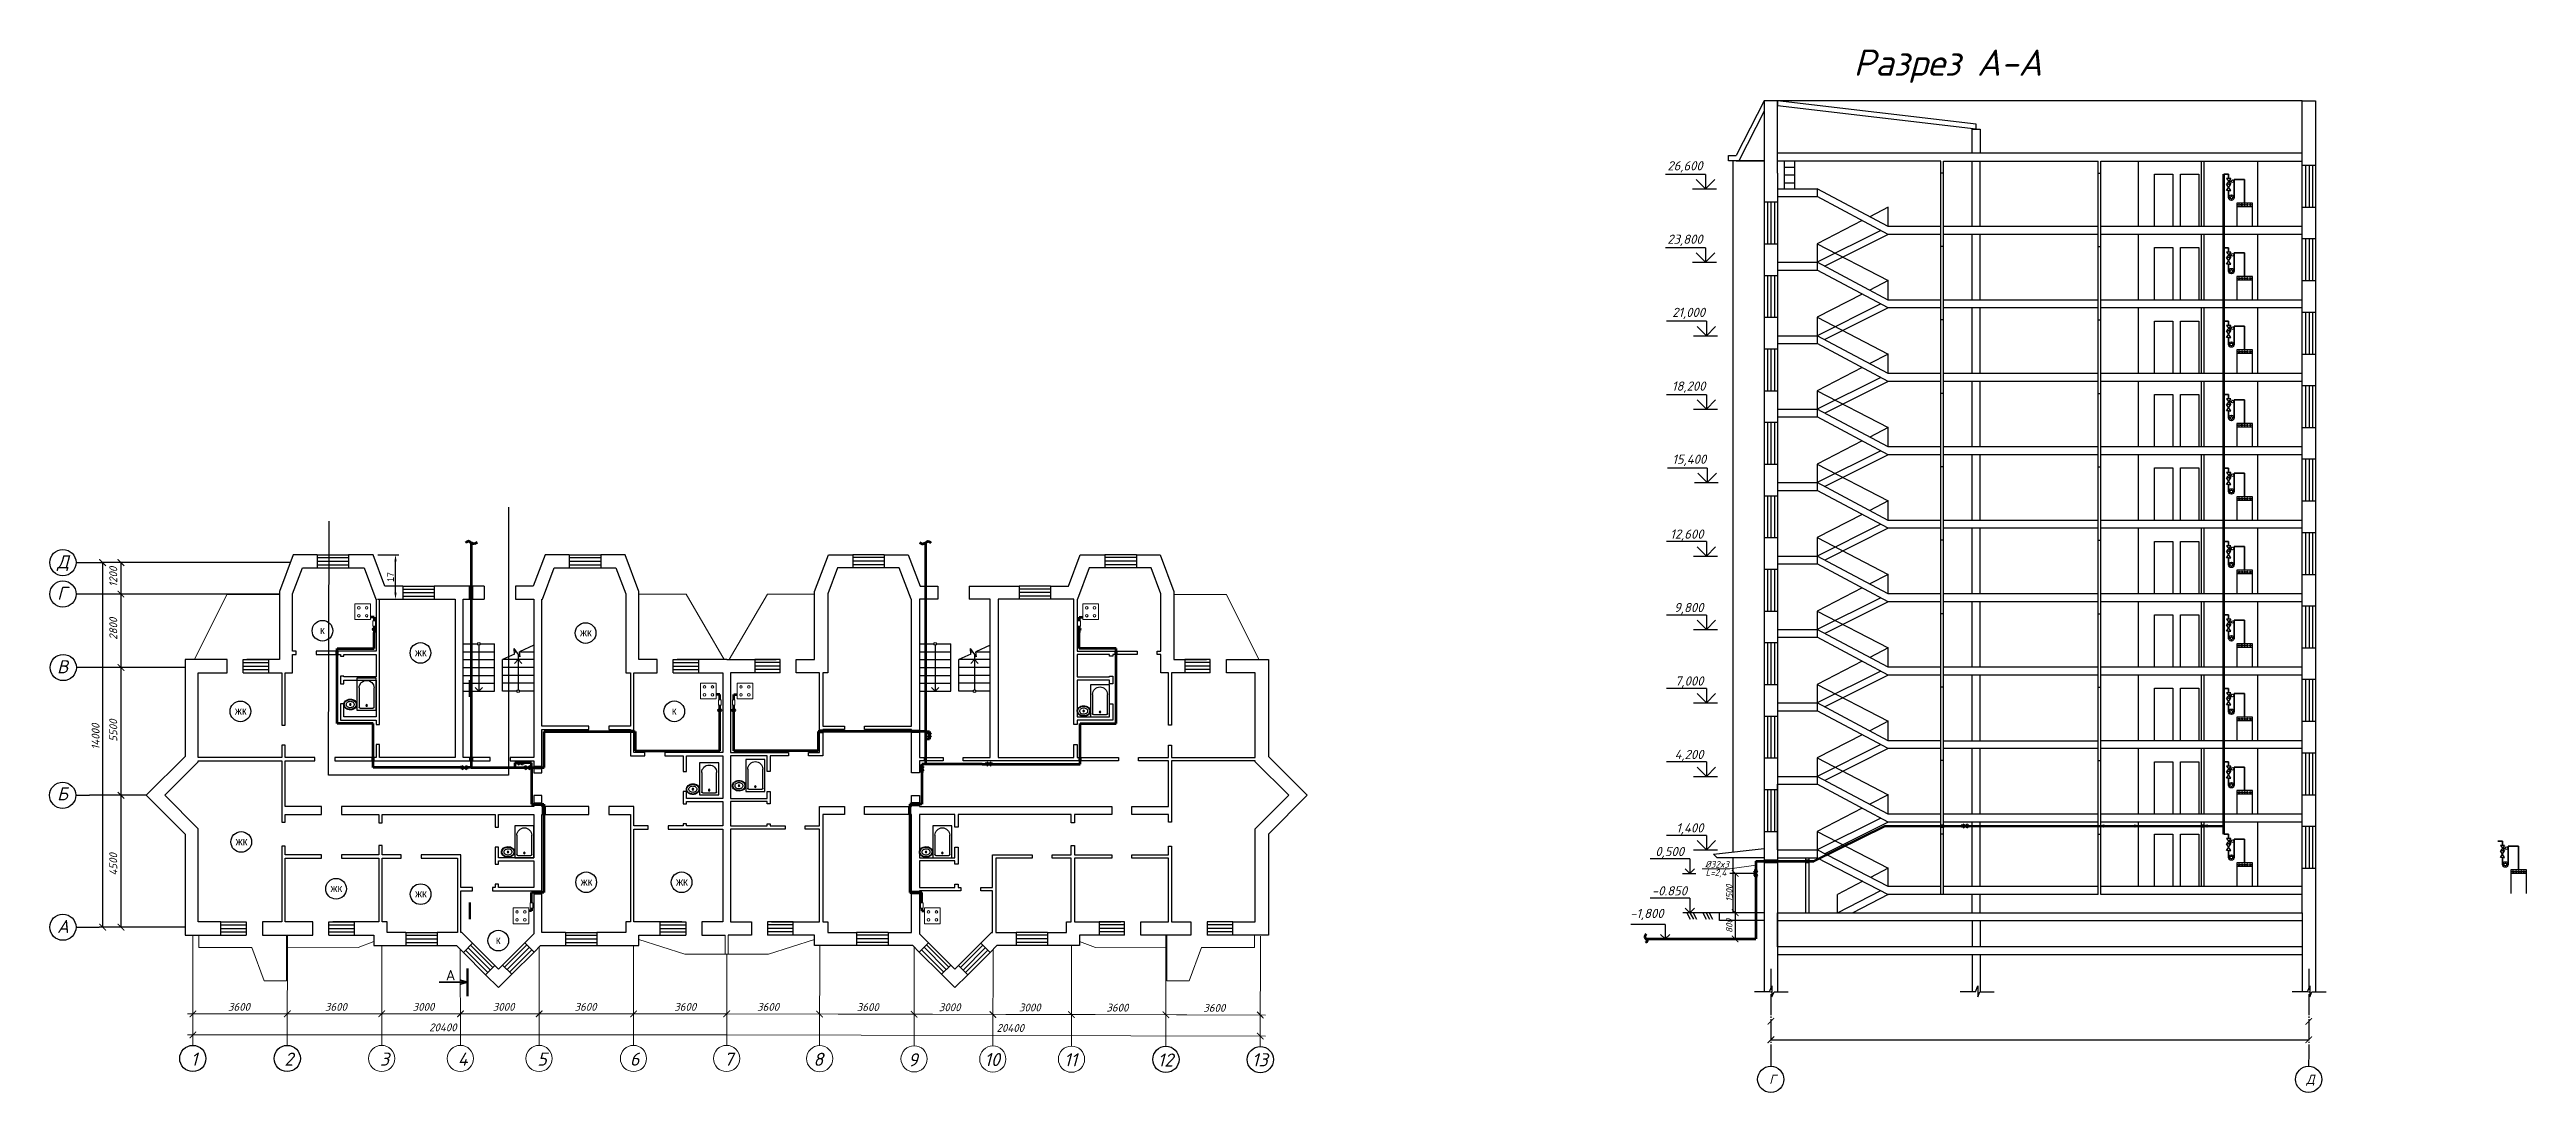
# Model space of a CAD drawing. Header units: millimetres. Extents: x -710977 to 10671, y -929782 to 89628.
# Drawn here: x 3353 to 4298, y 3958 to 4356 of the extents above; entities that cross this region are included whole.
import ezdxf
from ezdxf.enums import TextEntityAlignment as Align

# ---------------------------------------------------------------- set-up
doc = ezdxf.new("R2010")
doc.units = ezdxf.units.MM
doc.header["$LTSCALE"] = 0.4
doc.linetypes.add('ГОСТ 2.303 5', pattern=[24, 20, -1.5, 1, -1.5])
for name, color, linetype, lineweight in [('A-FLOR', 192, 'Continuous', 9), ('A-WALL', 113, 'Continuous', 9), ('I-WALL', 2, 'Continuous', 9), ('газ', 7, 'Continuous', 40), ('оборудование', 255, 'Continuous', 60), ('среднегодовой', 255, 'Continuous', 25)]:
    doc.layers.add(name, color=color, linetype=linetype, lineweight=lineweight)
for name, color, linetype in [('VPORTS', 7, 'Continuous'), ('аксонометрия', 84, 'Continuous'), ('кварталыИнфо', 7, 'Continuous'), ('оси', 255, 'Continuous'), ('СхемаГидравлика', 7, 'Continuous')]:
    doc.layers.add(name, color=color, linetype=linetype)
doc.styles.add('Zhenka', font='isocpeur.ttf', dxfattribs={"height": 400})
doc.styles.add('ГОСТ 2.304', font='isocpeui.ttf')
doc.styles.add('размерный', font='isocpeui.ttf')
doc.styles.add('текстовый', font='isocpeui.ttf', dxfattribs={"height": 5})
doc.linetypes.add('зигзаг', pattern='A,0.00254,-5.08,[131,ltypeshp.shx,S=5.08,R=0,X=-5.08,Y=0],-10.16,[131,ltypeshp.shx,S=5.08,R=180,X=5.08,Y=0],-5.08', length=20.32254)
doc.dimstyles.new('ISO-25', dxfattribs={"dimtxt": 2.5, "dimasz": 2.5, "dimexe": 1.25, "dimexo": 0.625, "dimtad": 1, "dimtxsty": 'Standard', "dimcen": 2.5, "dimadec": 0, "dimazin": 0, "dimtfac": 1, "dimtmove": 0, "dimatfit": 3, "dimfxl": 1, "dimarcsym": 0})
doc.dimstyles.new('размерный', dxfattribs={"dimtxt": 5, "dimasz": 2.5, "dimexe": 2, "dimexo": 0, "dimgap": 1, "dimtad": 1, "dimtxsty": 'размерный', "dimblk": 'ARCHTICK', "dimcen": 2.5, "dimadec": 0, "dimazin": 0, "dimtfac": 1, "dimtmove": 0, "dimatfit": 2, "dimfxl": 1.25, "dimarcsym": 0})

msp = doc.modelspace()

# ---------------------------------------------------------------- texts
at = {"color": 7, "lineweight": 25}
for s, insert, char_height, width, attachment_point, style in [('{\\fISOCPEUR|b0|i1|c204|p34;Разрез А-А }', (4040.951, 4355.988), 10, 123.48282, 1, 'текстовый'), ('{\\fISOCPEUR|b0|i1|c0|p34;26,600}', (3983.454, 4313.432), 3.5, 13.14349, 3, 'Zhenka'), ('{\\fISOCPEUR|b0|i1|c0|p34;23,800}', (3983.454, 4285.432), 3.5, 13.14349, 3, 'Zhenka'), ('{\\fISOCPEUR|b0|i1|c0|p34;21,000}', (3984.354, 4257.548), 3.5, 13.14349, 3, 'Zhenka'), ('{\\fISOCPEUR|b0|i1|c0|p34;18,200}', (3984.504, 4229.447), 3.5, 13.14349, 3, 'Zhenka'), ('{\\fISOCPEUR|b0|i1|c0|p34;15,400}', (3984.807, 4201.575), 3.5, 13.14349, 3, 'Zhenka'), ('{\\fISOCPEUR|b0|i1|c0|p34;12,600}', (3983.76, 4173.026), 3.5, 13.14349, 3, 'Zhenka'), ('{\\fISOCPEUR|b0|i1|c0|p34;9,800}', (3983.76, 4145.026), 3.5, 13.14349, 3, 'Zhenka'), ('{\\fISOCPEUR|b0|i1|c0|p34;7,000}', (3983.76, 4117.026), 3.5, 13.14349, 3, 'Zhenka'), ('{\\fISOCPEUR|b0|i1|c0|p34;4,200}', (3983.76, 4089.026), 3.5, 13.14349, 3, 'Zhenka'), ('{\\fISOCPEUR|b0|i1|c0|p34;1,400}', (3983.76, 4061.026), 3.5, 13.14349, 3, 'Zhenka'), ('{\\fISOCPEUR|b0|i1|c0|p34;0,500}', (3976.344, 4052.026), 3.5, 13.14349, 3, 'Zhenka'), ('{\\fISOCPEUR|b0|i1|c0|p34;-0.850}', (3977.493, 4037.026), 3.5, 13.14349, 3, 'Zhenka'), ('{\\fISOCPEUR|b0|i1|c0|p34;-1,800}', (3968.553, 4024.104), 3.5, 13.14349, 9, 'Zhenka'), ('А', (3504.316, 4005.162), 4, 7.953, 1, 'Zhenka')]:
    msp.add_mtext(s, dxfattribs=dict(at, insert=insert, char_height=char_height, width=width, attachment_point=attachment_point, style=style))
at = {"color": 7, "lineweight": 25, "char_height": 5, "attachment_point": 1, "style": 'текстовый'}
for s, insert in [('{\\fISOCPEUR|b0|i1|c204|p34;Д}', (3356.069, 4163.201)), ('{\\fISOCPEUR|b0|i1|c204|p34;Г}', (3356.098, 4151.201)), ('{\\fISOCPEUR|b0|i1|c204|p34;В}', (3356.069, 4123.201)), ('{\\fISOCPEUR|b0|i1|c204|p34;Б}', (3356.069, 4074.775)), ('{\\fISOCPEUR|b0|i1|c204|p34;А}', (3356.069, 4024.201)), ('{\\fISOCPEUR|b0|i1|c204|p34;1}', (3407.089, 3973.622)), ('{\\fISOCPEUR|b0|i1|c204|p34;2}', (3442.731, 3973.622)), ('{\\fISOCPEUR|b0|i1|c204|p34;3}', (3479.159, 3973.622)), ('{\\fISOCPEUR|b0|i1|c204|p34;4}', (3508.848, 3973.622)), ('{\\fISOCPEUR|b0|i1|c204|p34;5}', (3539.16, 3973.622)), ('{\\fISOCPEUR|b0|i1|c204|p34;6}', (3574.458, 3973.622)), ('{\\fISOCPEUR|b0|i1|c204|p34;7}', (3610.359, 3973.622))]:
    msp.add_mtext(s, dxfattribs=dict(at, insert=insert))
at = {"color": 2, "ltscale": 0.5, "char_height": 3, "attachment_point": 1}
for s, width, insert in [('к', 2.24048, (3456.327, 4136.184)), ('жк', 3.34462, (3492.494, 4127.711)), ('жк', 3.34462, (3555.433, 4135.317)), ('жк', 3.34462, (3423.853, 4105.455)), ('к', 2.24048, (3590.447, 4105.454)), ('жк', 3.34462, (3424.15, 4055.678)), ('жк', 3.34462, (3460.306, 4037.816)), ('жк', 3.34462, (3492.559, 4035.763)), ('жк', 3.34462, (3555.669, 4040.292)), ('жк', 3.34462, (3592.061, 4040.302)), ('к', 2.24048, (3523.344, 4018.058))]:
    msp.add_mtext_dynamic_manual_height_columns(s, width=width, gutter_width=15, heights=[0], dxfattribs=dict(at, insert=insert))
at = {"color": 7, "lineweight": 20, "char_height": 2.5, "width": 14.94504, "attachment_point": 3, "style": 'Zhenka'}
for s, insert in [('{\\fISOCPEUR|b0|i1|c0|p34;%%C32x3}', (3993.469, 4046.649)), ('{\\fISOCPEUR|b0|i1|c0|p34;L=2,4}', (3992.506, 4043.473))]:
    msp.add_mtext(s, dxfattribs=dict(at, insert=insert))
at = {"color": 7, "lineweight": 25, "char_height": 5, "attachment_point": 3, "rotation": 359.876152, "style": 'текстовый'}
for s, insert in [('{\\fISOCPEUR|b0|i1|c204|p34;8}', (3648.185, 3973.543)), ('{\\fISOCPEUR|b0|i1|c204|p34;9}', (3684.214, 3973.35)), ('{\\fISOCPEUR|b0|i1|c204|p34;10}', (3715.54, 3973.433)), ('{\\fISOCPEUR|b0|i1|c204|p34;11}', (3744.998, 3973.38)), ('{\\fISOCPEUR|b0|i1|c204|p34;12}', (3781.591, 3973.276)), ('{\\fISOCPEUR|b0|i1|c204|p34;13}', (3817.655, 3973.36))]:
    msp.add_mtext(s, dxfattribs=dict(at, insert=insert))
at = {"layer": 'оси', "linetype": 'Continuous', "lineweight": 25, "style": 'ГОСТ 2.304'}
for s, p in [('Г', (4010.122, 3963.433)), ('Д', (4215.179, 3963.433))]:
    msp.add_text(s, height=3.5, dxfattribs=at).set_placement(p, align=Align.MIDDLE_CENTER)

# ---------------------------------------------------------------- blocks, each defined once
blk = doc.blocks.new('Ванна — 66 x 152 см')
for p, q in [((8, -18), (10, -18)), ((9, -17), (9, -19))]:
    blk.add_line(p, q)
blk.add_lwpolyline([(0, -36), (0, 0), (60, 0), (60, -36)], close=True)
for points in [[(4, -30), (4, -6)], [(6, -4), (42, -4)], [(42, -32), (6, -32)]]:
    blk.add_lwpolyline(points)
for radius in [1.5, 1]:
    blk.add_circle((9, -18), radius)
for centre, radius, start, end in [((5.75, -5.75), 1.77, 81.8699, 188.1301), ((5.75, -30.25), 1.77, 171.8699, 278.1301), ((42, -18), 14, 270, 90)]:
    blk.add_arc(centre, radius, start, end)
blk = doc.blocks.new('Раковина овальная — вид сверху')
for p, q in [((-1, 0), (1, 0)), ((0, 1), (0, -1))]:
    blk.add_line(p, q)
at = {"linetype": 'Continuous'}
for points in [[(-12.2, 0.4, 0.117634), (-11.5, -3.4, 0.104469), (-8.9, -6.8, 0.090016), (-5.1, -9.1, 0.08192), (-0.3, -10, 0.08192), (4.5, -9.4, 0.090016), (8.4, -7.4, 0.104469), (11.2, -4.1, 0.117634), (12.2, -0.4, 0.117634), (11.5, 3.4, 0.104469), (8.9, 6.8, 0.090016), (5.1, 9.1, 0.08192), (0.3, 10, 0.08192), (-4.5, 9.4, 0.090016), (-8.4, 7.4, 0.104469), (-11.2, 4.1, 0.117634)], [(-11.3, 0.2, 0.118622), (-10.5, -3.3, 0.104678), (-8.1, -6.4, 0.089562), (-4.5, -8.4, 0.081185), (-0.1, -9.2, 0.081185), (4.3, -8.5, 0.089562), (7.9, -6.6, 0.104678), (10.4, -3.5, 0.118622), (11.3, -0.2, 0.118622), (10.5, 3.3, 0.104678), (8.1, 6.4, 0.089562), (4.5, 8.4, 0.081185), (0.1, 9.2, 0.081185), (-4.3, 8.5, 0.089562), (-7.9, 6.6, 0.104678), (-10.4, 3.5, 0.118622)], [(-7.4, 0.1, 0.118283), (-6.9, -2.2, 0.104607), (-5.3, -4.2, 0.089718), (-3, -5.5, 0.081436), (-0.1, -6, 0.081436), (2.8, -5.6, 0.089718), (5.2, -4.3, 0.104607), (6.9, -2.3, 0.118283), (7.4, -0.1, 0.118283), (6.9, 2.2, 0.104607), (5.3, 4.2, 0.089718), (3, 5.5, 0.081436), (0.1, 6, 0.081436), (-2.8, 5.6, 0.089718), (-5.2, 4.3, 0.104607), (-6.9, 2.3, 0.118283)]]:
    blk.add_lwpolyline(points, format="xyb", close=True, dxfattribs=at)
for radius in [1.5, 1]:
    blk.add_circle((0, 0), radius)
blk = doc.blocks.new('_ArchTick')
at = {"color": 0, "linetype": 'ByBlock', "const_width": 0.15}
blk.add_lwpolyline([(-0.5, -0.5), (0.5, 0.5)], dxfattribs=at)
blk = doc.blocks.new('*D40')
at = {"layer": 'Defpoints', "color": 0, "transparency": 16777216}
for p in [(4003.72, 4026.92), (3995.82, 4016.92), (4003.72, 4016.92)]:
    blk.add_point(p, dxfattribs=at)
at = {"layer": 'среднегодовой', "color": 0, "lineweight": -2, "transparency": 16777216}
for p, q in [((4003.72, 4026.92), (3993.82, 4026.92)), ((3995.82, 4026.92), (3995.82, 4016.92)), ((4003.72, 4016.92), (3993.82, 4016.92))]:
    blk.add_line(p, q, dxfattribs=at)
at = {"layer": 'среднегодовой', "color": 0, "lineweight": -2, "transparency": 16777216, "xscale": 2.5, "yscale": 2.5, "zscale": 2.5}
for p, rotation in [((3995.82, 4026.92), 90), ((3995.82, 4016.92), 270)]:
    blk.add_blockref('_ArchTick', p, dxfattribs=dict(at, rotation=rotation))
at = {"layer": 'среднегодовой', "color": 0, "lineweight": 25, "transparency": 16777216, "insert": (3993.57, 4021.92), "char_height": 2.5, "attachment_point": 5, "rotation": 90, "style": 'размерный'}
blk.add_mtext('{\\fISOCPEUR|b0|i1|c0|p34;800}', dxfattribs=at)
blk = doc.blocks.new('*D39')
at = {"layer": 'Defpoints', "color": 0, "transparency": 16777216}
for p in [(4003.72, 4041.92), (3995.82, 4026.92), (4003.72, 4026.92)]:
    blk.add_point(p, dxfattribs=at)
at = {"layer": 'среднегодовой', "color": 0, "lineweight": -2, "transparency": 16777216}
for p, q in [((4003.72, 4041.92), (3993.82, 4041.92)), ((3995.82, 4041.92), (3995.82, 4026.92)), ((4003.72, 4026.92), (3993.82, 4026.92))]:
    blk.add_line(p, q, dxfattribs=at)
at = {"layer": 'среднегодовой', "color": 0, "lineweight": -2, "transparency": 16777216, "xscale": 2.5, "yscale": 2.5, "zscale": 2.5}
for p, rotation in [((3995.82, 4041.92), 90), ((3995.82, 4026.92), 270)]:
    blk.add_blockref('_ArchTick', p, dxfattribs=dict(at, rotation=rotation))
at = {"layer": 'среднегодовой', "color": 0, "lineweight": 25, "transparency": 16777216, "insert": (3993.57, 4034.42), "char_height": 2.5, "attachment_point": 5, "rotation": 90, "style": 'размерный'}
blk.add_mtext('{\\fISOCPEUR|b0|i1|c0|p34;1500}', dxfattribs=at)
blk = doc.blocks.new('*D42')
at = {"layer": 'Defpoints', "color": 0, "ltscale": 0.12, "transparency": 16777216}
for p in [(3477.74, 4163.41), (3485.09, 4163.41), (3477.63, 4146.41)]:
    blk.add_point(p, dxfattribs=at)
at = {"layer": 'кварталыИнфо', "color": 0, "lineweight": -2, "ltscale": 0.12, "transparency": 16777216}
for p, q in [((3478.37, 4163.41), (3486.34, 4163.41)), ((3485.09, 4148.91), (3485.09, 4160.91)), ((3478.25, 4146.41), (3486.34, 4146.41))]:
    blk.add_line(p, q, dxfattribs=at)
at = {"layer": 'кварталыИнфо', "color": 0, "ltscale": 0.12, "transparency": 16777216}
for points in [[(3484.68, 4160.91), (3485.51, 4160.91), (3485.09, 4163.41)], [(3484.68, 4148.91), (3485.51, 4148.91), (3485.09, 4146.41)]]:
    blk.add_solid(points, dxfattribs=at)
at = {"layer": 'кварталыИнфо', "color": 0, "ltscale": 0.12, "transparency": 16777216, "insert": (3483.22, 4154.91), "char_height": 2.5, "attachment_point": 5, "rotation": 90}
blk.add_mtext('17', dxfattribs=at)
blk = doc.blocks.new('*U43')
at = {"layer": 'кварталыИнфо', "ltscale": 0.12}
for p, q in [((-29.5, 0), (-30.5, 0)), ((29.5, 0), (30.5, 0))]:
    blk.add_line(p, q, dxfattribs=at)
blk = doc.blocks.new('*U44')
at = {"layer": 'кварталыИнфо', "color": 0, "linetype": 'ByBlock', "lineweight": -2, "transparency": 16777216}
for p in [(0, 252), (0, 224), (0, 196), (0, 168), (0, 140), (0, 112), (0, 84), (0, 56), (0, 28), (0, 0)]:
    blk.add_blockref('*U43', p, dxfattribs=at)

# ---------------------------------------------------------------- dimensions: what is measured, and where the dimension line sits
at = {"layer": 'кварталыИнфо', "ltscale": 0.12}
dim = msp.add_linear_dim(base=(3485.094, 4163.408), p1=(3477.629, 4146.408), p2=(3477.742, 4163.408), angle=90, dimstyle='ISO-25', dxfattribs=at)
dim.commit()
dim.dimension.update_dxf_attribs({"geometry": '*D42', "text_midpoint": (3483.219, 4154.908)})
at = {"layer": 'среднегодовой', "color": 7, "lineweight": 25}
for base, p1, p2, text, picture, middle in [((3995.823, 4026.917), (4003.721, 4041.917), (4003.721, 4026.917), '{\\fISOCPEUR|b0|i1|c0|p34;1500}', '*D39', (3995.823, 4034.417)), ((3995.823, 4016.917), (4003.722, 4026.917), (4003.721, 4016.917), '{\\fISOCPEUR|b0|i1|c0|p34;800}', '*D40', (3995.823, 4021.917))]:
    dim = msp.add_linear_dim(base=base, p1=p1, p2=p2, angle=90, text=text, dimstyle='размерный', override={"dimtxt": 2.5}, dxfattribs=at)
    dim.commit()
    dim.dimension.update_dxf_attribs({"geometry": picture, "text_midpoint": middle, "dimtype": 160})

# ---------------------------------------------------------------- hatches: boundary and pattern name
at = {"layer": 'аксонометрия', "lineweight": 25}
for points in [[(4188.217, 4296.808, 1), (4187.617, 4296.808, 1)], [(4189.289, 4296.808, 1), (4188.689, 4296.808, 1)], [(4190.361, 4296.808, 1), (4189.761, 4296.808, 1)], [(4191.433, 4296.808, 1), (4190.833, 4296.808, 1)], [(4192.505, 4296.808, 1), (4191.905, 4296.808, 1)], [(4188.217, 4268.808, 1), (4187.617, 4268.808, 1)], [(4189.289, 4268.808, 1), (4188.689, 4268.808, 1)], [(4190.361, 4268.808, 1), (4189.761, 4268.808, 1)], [(4191.433, 4268.808, 1), (4190.833, 4268.808, 1)], [(4192.505, 4268.808, 1), (4191.905, 4268.808, 1)], [(4188.217, 4240.808, 1), (4187.617, 4240.808, 1)], [(4189.289, 4240.808, 1), (4188.689, 4240.808, 1)], [(4190.361, 4240.808, 1), (4189.761, 4240.808, 1)], [(4191.433, 4240.808, 1), (4190.833, 4240.808, 1)], [(4192.505, 4240.808, 1), (4191.905, 4240.808, 1)], [(4188.217, 4212.808, 1), (4187.617, 4212.808, 1)], [(4189.289, 4212.808, 1), (4188.689, 4212.808, 1)], [(4190.361, 4212.808, 1), (4189.761, 4212.808, 1)], [(4191.433, 4212.808, 1), (4190.833, 4212.808, 1)], [(4192.505, 4212.808, 1), (4191.905, 4212.808, 1)], [(4188.217, 4184.808, 1), (4187.617, 4184.808, 1)], [(4189.289, 4184.808, 1), (4188.689, 4184.808, 1)], [(4190.361, 4184.808, 1), (4189.761, 4184.808, 1)], [(4191.433, 4184.808, 1), (4190.833, 4184.808, 1)], [(4192.505, 4184.808, 1), (4191.905, 4184.808, 1)], [(4188.217, 4156.808, 1), (4187.617, 4156.808, 1)], [(4189.289, 4156.808, 1), (4188.689, 4156.808, 1)], [(4190.361, 4156.808, 1), (4189.761, 4156.808, 1)], [(4191.433, 4156.808, 1), (4190.833, 4156.808, 1)], [(4192.505, 4156.808, 1), (4191.905, 4156.808, 1)], [(4188.217, 4128.808, 1), (4187.617, 4128.808, 1)], [(4189.289, 4128.808, 1), (4188.689, 4128.808, 1)], [(4190.361, 4128.808, 1), (4189.761, 4128.808, 1)], [(4191.433, 4128.808, 1), (4190.833, 4128.808, 1)], [(4192.505, 4128.808, 1), (4191.905, 4128.808, 1)], [(4188.217, 4100.808, 1), (4187.617, 4100.808, 1)], [(4189.289, 4100.808, 1), (4188.689, 4100.808, 1)], [(4190.361, 4100.808, 1), (4189.761, 4100.808, 1)], [(4191.433, 4100.808, 1), (4190.833, 4100.808, 1)], [(4192.505, 4100.808, 1), (4191.905, 4100.808, 1)], [(4188.217, 4072.808, 1), (4187.617, 4072.808, 1)], [(4189.289, 4072.808, 1), (4188.689, 4072.808, 1)], [(4190.361, 4072.808, 1), (4189.761, 4072.808, 1)], [(4191.433, 4072.808, 1), (4190.833, 4072.808, 1)], [(4192.505, 4072.808, 1), (4191.905, 4072.808, 1)], [(4188.217, 4045.242, 1), (4187.617, 4045.242, 1)], [(4189.289, 4045.242, 1), (4188.689, 4045.242, 1)], [(4190.361, 4045.242, 1), (4189.761, 4045.242, 1)], [(4191.433, 4045.242, 1), (4190.833, 4045.242, 1)], [(4192.505, 4045.242, 1), (4191.905, 4045.242, 1)], [(4292.67, 4042.592, 1), (4292.07, 4042.592, 1)], [(4293.741, 4042.592, 1), (4293.141, 4042.592, 1)], [(4294.813, 4042.592, 1), (4294.213, 4042.592, 1)], [(4295.885, 4042.592, 1), (4295.285, 4042.592, 1)], [(4296.957, 4042.592, 1), (4296.357, 4042.592, 1)]]:
    msp.add_hatch(color=7, dxfattribs=at).paths.add_polyline_path(points)
at = {"layer": 'оборудование', "lineweight": 60}
h = msp.add_hatch(color=7, dxfattribs=at)
h.paths.add_polyline_path([(3476.975, 4134.992), (3476.604, 4135.142, 0.0964728), (3476.575, 4134.992, 0.4142136), (3476.975, 4134.592)])
h.paths.add_polyline_path([(3477.375, 4134.992, 0.8240307), (3476.604, 4135.142), (3476.975, 4134.992)])
h.paths.add_polyline_path([(3477.375, 4134.992), (3476.975, 4134.992), (3476.975, 4134.592, 0.4142136)])
h = msp.add_hatch(color=7, dxfattribs=at)
h.paths.add_polyline_path([(3745.749, 4134.992), (3746.12, 4135.142, -0.0964728), (3746.149, 4134.992, -0.4142136), (3745.749, 4134.592)])
h.paths.add_polyline_path([(3745.349, 4134.992, -0.8240307), (3746.12, 4135.142), (3745.749, 4134.992)])
h.paths.add_polyline_path([(3745.349, 4134.992), (3745.749, 4134.992), (3745.749, 4134.592, -0.4142136)])
h = msp.add_hatch(color=7, dxfattribs=at)
h.paths.add_polyline_path([(3608.698, 4104.114), (3608.327, 4103.964, -0.0964728), (3608.298, 4104.114, -0.4142136), (3608.698, 4104.514)])
h.paths.add_polyline_path([(3609.098, 4104.114, -0.8240307), (3608.327, 4103.964), (3608.698, 4104.114)])
h.paths.add_polyline_path([(3609.098, 4104.114), (3608.698, 4104.114), (3608.698, 4104.514, -0.4142136)])
h = msp.add_hatch(color=7, dxfattribs=at)
h.paths.add_polyline_path([(3614.026, 4104.114), (3614.396, 4103.964, 0.0964728), (3614.426, 4104.114, 0.4142136), (3614.026, 4104.514)])
h.paths.add_polyline_path([(3613.626, 4104.114, 0.8240307), (3614.396, 4103.964), (3614.026, 4104.114)])
h.paths.add_polyline_path([(3613.626, 4104.114), (3614.026, 4104.114), (3614.026, 4104.514, 0.4142136)])
h = msp.add_hatch(color=7, dxfattribs=at)
edge = h.paths.add_edge_path()
edge.add_line((3536.924, 4032.554), (3536.553, 4032.797))
edge.add_arc((3536.924, 4032.947), 0.4, 180, 202.041722, ccw=False)
edge.add_arc((3536.924, 4032.947), 0.4, 90, 180, ccw=False)
edge.add_line((3536.924, 4033.347), (3536.924, 4032.554))
edge = h.paths.add_edge_path()
edge.add_arc((3536.924, 4032.947), 0.4, -157.958278, 0, ccw=False)
edge.add_line((3536.553, 4032.797), (3536.924, 4032.554))
edge.add_line((3536.924, 4032.554), (3537.324, 4032.947))
edge = h.paths.add_edge_path()
edge.add_line((3537.324, 4032.947), (3536.924, 4032.554))
edge.add_line((3536.924, 4032.554), (3536.924, 4033.347))
edge.add_arc((3536.924, 4032.947), 0.4, 0, 90, ccw=False)
h = msp.add_hatch(color=7, dxfattribs=at)
edge = h.paths.add_edge_path()
edge.add_line((3685.8, 4032.554), (3686.171, 4032.797))
edge.add_arc((3685.8, 4032.947), 0.4, 337.958278, 360)
edge.add_arc((3685.8, 4032.947), 0.4, 360, 450)
edge.add_line((3685.8, 4033.347), (3685.8, 4032.554))
edge = h.paths.add_edge_path()
edge.add_arc((3685.8, 4032.947), 0.4, 540, 697.958278)
edge.add_line((3686.171, 4032.797), (3685.8, 4032.554))
edge.add_line((3685.8, 4032.554), (3685.4, 4032.947))
edge = h.paths.add_edge_path()
edge.add_line((3685.4, 4032.947), (3685.8, 4032.554))
edge.add_line((3685.8, 4032.554), (3685.8, 4033.347))
edge.add_arc((3685.8, 4032.947), 0.4, 450, 540)
at = {"layer": 'СхемаГидравлика'}
h = msp.add_hatch(color=256, dxfattribs=at)
h.dxf.hatch_style = 1
edge = h.paths.add_edge_path()
edge.add_arc((4136.303, 4059.982), 0.391, 0, 360)
h = msp.add_hatch(color=256, dxfattribs=at)
h.dxf.hatch_style = 1
edge = h.paths.add_edge_path()
edge.add_arc((4148.342, 4059.982), 0.391, 0, 360)
h = msp.add_hatch(color=256, dxfattribs=at)
h.dxf.hatch_style = 1
edge = h.paths.add_edge_path()
edge.add_arc((4175.61, 4059.982), 0.391, 0, 360)

# ---------------------------------------------------------------- linework, layer by layer
at = {"color": 7, "lineweight": 25}
for p, q in [((4087.721, 4325.586), (4012.021, 4334.482)), ((3984.512, 4308.42), (3969.321, 4308.42)), ((3984.512, 4308.42), (3984.512, 4302.917)), ((4014.584, 4302.917), (4014.584, 4313.482)), ((4018.584, 4311.062), (4014.584, 4311.062)), ((4018.584, 4308.062), (4014.584, 4308.062)), ((4018.584, 4302.917), (4018.584, 4313.482)), ((4212.061, 4311.917), (4217.061, 4311.917)), ((4213.3, 4311.917), (4213.3, 4295.917)), ((4214.611, 4311.917), (4214.611, 4295.917)), ((4215.922, 4311.917), (4215.922, 4295.917)), ((3979.597, 4302.917), (3988.709, 4302.917)), ((4006.921, 4297.917), (4012.021, 4297.917)), ((4008.16, 4297.917), (4008.16, 4281.917)), ((4009.471, 4297.917), (4009.471, 4281.917)), ((4010.782, 4297.917), (4010.782, 4281.917)), ((4018.584, 4305.062), (4014.584, 4305.062)), ((4212.061, 4295.917), (4217.061, 4295.917)), ((3984.512, 4280.42), (3969.321, 4280.42)), ((3984.512, 4280.42), (3984.512, 4274.917)), ((4006.921, 4281.917), (4012.021, 4281.917)), ((4212.061, 4283.917), (4217.061, 4283.917)), ((4213.3, 4283.917), (4213.3, 4267.917)), ((4214.611, 4283.917), (4214.611, 4267.917)), ((4215.922, 4283.917), (4215.922, 4267.917)), ((3979.597, 4274.917), (3988.709, 4274.917)), ((4006.921, 4269.917), (4012.021, 4269.917)), ((4008.16, 4269.917), (4008.16, 4253.917)), ((4009.471, 4269.917), (4009.471, 4253.917)), ((4010.782, 4269.917), (4010.782, 4253.917)), ((4212.061, 4267.917), (4217.061, 4267.917)), ((3984.851, 4252.42), (3969.661, 4252.42)), ((3984.851, 4252.42), (3984.851, 4246.917)), ((4006.921, 4253.917), (4012.021, 4253.917)), ((4212.061, 4255.917), (4217.061, 4255.917)), ((4213.3, 4255.917), (4213.3, 4239.917)), ((4214.611, 4255.917), (4214.611, 4239.917)), ((4215.922, 4255.917), (4215.922, 4239.917)), ((3979.936, 4246.917), (3989.049, 4246.917)), ((4006.921, 4241.917), (4012.021, 4241.917)), ((4008.16, 4241.917), (4008.16, 4225.917)), ((4009.471, 4241.917), (4009.471, 4225.917)), ((4010.782, 4241.917), (4010.782, 4225.917)), ((4212.061, 4239.917), (4217.061, 4239.917)), ((3984.851, 4224.42), (3969.661, 4224.42)), ((3984.851, 4224.42), (3984.851, 4218.917)), ((4006.921, 4225.917), (4012.021, 4225.917)), ((4212.061, 4227.917), (4217.061, 4227.917)), ((4213.3, 4227.917), (4213.3, 4211.917)), ((4214.611, 4227.917), (4214.611, 4211.917)), ((4215.922, 4227.917), (4215.922, 4211.917)), ((3979.936, 4218.917), (3989.049, 4218.917)), ((4006.921, 4213.917), (4012.021, 4213.917)), ((4006.921, 4213.917), (4012.021, 4213.917)), ((4008.16, 4213.917), (4008.16, 4197.917)), ((4009.471, 4213.917), (4009.471, 4197.917)), ((4010.782, 4213.917), (4010.782, 4197.917)), ((4212.061, 4211.917), (4217.061, 4211.917)), ((3985.191, 4196.42), (3970, 4196.42)), ((3985.191, 4196.42), (3985.191, 4190.917)), ((4006.921, 4197.917), (4012.021, 4197.917)), ((4212.061, 4199.917), (4217.061, 4199.917)), ((4213.3, 4199.917), (4213.3, 4183.917)), ((4214.611, 4199.917), (4214.611, 4183.917)), ((4215.922, 4199.917), (4215.922, 4183.917)), ((3980.276, 4190.917), (3989.388, 4190.917)), ((4006.921, 4185.917), (4012.021, 4185.917)), ((4008.16, 4185.917), (4008.16, 4169.917)), ((4009.471, 4185.917), (4009.471, 4169.917)), ((4010.782, 4185.917), (4010.782, 4169.917)), ((4212.061, 4183.917), (4217.061, 4183.917)), ((3984.851, 4168.42), (3969.661, 4168.42)), ((3984.851, 4168.42), (3984.851, 4162.917)), ((4006.921, 4169.917), (4012.021, 4169.917)), ((4212.061, 4171.917), (4217.061, 4171.917)), ((4213.3, 4171.917), (4213.3, 4155.917)), ((4214.611, 4171.917), (4214.611, 4155.917)), ((4215.922, 4171.917), (4215.922, 4155.917)), ((3455.177, 4163.408), (3455.177, 4158.408)), ((3455.177, 4163.408), (3467.177, 4163.408)), ((3455.177, 4162.318), (3467.177, 4162.318)), ((3455.177, 4160.958), (3467.177, 4160.958)), ((3455.177, 4159.597), (3467.177, 4159.597)), ((3455.177, 4158.408), (3467.177, 4158.408)), ((3467.177, 4163.408), (3467.177, 4158.408)), ((3551.333, 4163.408), (3551.333, 4158.408)), ((3551.333, 4163.408), (3563.333, 4163.408)), ((3551.333, 4162.318), (3563.333, 4162.318)), ((3551.333, 4160.958), (3563.333, 4160.958)), ((3551.333, 4159.597), (3563.333, 4159.597)), ((3551.333, 4158.408), (3563.333, 4158.408)), ((3563.333, 4163.408), (3563.333, 4158.408)), ((3659.391, 4163.408), (3659.391, 4158.408)), ((3671.391, 4163.408), (3659.391, 4163.408)), ((3671.391, 4162.318), (3659.391, 4162.318)), ((3671.391, 4160.958), (3659.391, 4160.958)), ((3671.391, 4159.597), (3659.391, 4159.597)), ((3671.391, 4158.408), (3659.391, 4158.408)), ((3671.391, 4163.408), (3671.391, 4158.408)), ((3755.547, 4163.408), (3755.547, 4158.408)), ((3767.547, 4163.408), (3755.547, 4163.408)), ((3767.547, 4162.318), (3755.547, 4162.318)), ((3767.547, 4160.958), (3755.547, 4160.958)), ((3767.547, 4159.597), (3755.547, 4159.597)), ((3767.547, 4158.408), (3755.547, 4158.408)), ((3767.547, 4163.408), (3767.547, 4158.408)), ((3979.936, 4162.917), (3989.049, 4162.917)), ((4006.921, 4157.917), (4012.021, 4157.917)), ((4008.16, 4157.917), (4008.16, 4141.917)), ((4009.471, 4157.917), (4009.471, 4141.917)), ((4010.782, 4157.917), (4010.782, 4141.917)), ((4212.061, 4155.917), (4217.061, 4155.917)), ((3487.862, 4151.408), (3487.862, 4146.408)), ((3487.862, 4151.408), (3499.862, 4151.408)), ((3487.862, 4150.318), (3499.862, 4150.318)), ((3487.862, 4148.958), (3499.862, 4148.958)), ((3487.862, 4147.597), (3499.862, 4147.597)), ((3487.862, 4146.408), (3499.862, 4146.408)), ((3499.862, 4151.408), (3499.862, 4146.408)), ((3518.862, 4151.408), (3518.862, 4146.408)), ((3530.862, 4151.408), (3530.862, 4146.408)), ((3691.862, 4151.408), (3691.862, 4146.408)), ((3703.862, 4151.408), (3703.862, 4146.408)), ((3722.862, 4151.408), (3722.862, 4146.408)), ((3734.862, 4151.408), (3722.862, 4151.408)), ((3734.862, 4150.318), (3722.862, 4150.318)), ((3734.862, 4148.958), (3722.862, 4148.958)), ((3734.862, 4147.597), (3722.862, 4147.597)), ((3734.862, 4146.408), (3722.862, 4146.408)), ((3734.862, 4151.408), (3734.862, 4146.408)), ((3984.851, 4140.42), (3969.661, 4140.42)), ((3984.851, 4140.42), (3984.851, 4134.917)), ((4006.921, 4141.917), (4012.021, 4141.917)), ((4212.061, 4143.917), (4217.061, 4143.917)), ((4213.3, 4143.917), (4213.3, 4127.917)), ((4214.611, 4143.917), (4214.611, 4127.917)), ((4215.922, 4143.917), (4215.922, 4127.917)), ((3979.936, 4134.917), (3989.049, 4134.917)), ((4006.921, 4129.917), (4012.021, 4129.917)), ((4008.16, 4129.917), (4008.16, 4113.917)), ((4009.471, 4129.917), (4009.471, 4113.917)), ((4010.782, 4129.917), (4010.782, 4113.917)), ((4212.061, 4127.917), (4217.061, 4127.917)), ((3426.982, 4118.408), (3426.982, 4123.408)), ((3426.982, 4122.318), (3436.674, 4122.318)), ((3426.982, 4120.958), (3436.674, 4120.958)), ((3426.982, 4119.597), (3436.674, 4119.597)), ((3590.982, 4118.408), (3590.982, 4123.408)), ((3590.982, 4122.318), (3600.674, 4122.318)), ((3590.982, 4120.958), (3600.674, 4120.958)), ((3590.982, 4119.597), (3600.674, 4119.597)), ((3631.742, 4122.318), (3622.05, 4122.318)), ((3631.742, 4120.958), (3622.05, 4120.958)), ((3631.742, 4119.597), (3622.05, 4119.597)), ((3631.742, 4118.408), (3631.742, 4123.408)), ((3795.742, 4122.318), (3786.05, 4122.318)), ((3795.742, 4120.958), (3786.05, 4120.958)), ((3795.742, 4119.597), (3786.05, 4119.597)), ((3795.742, 4118.408), (3795.742, 4123.408)), ((3984.851, 4112.42), (3969.661, 4112.42)), ((3984.851, 4112.42), (3984.851, 4106.917)), ((4006.921, 4113.917), (4012.021, 4113.917)), ((4212.061, 4115.917), (4217.061, 4115.917)), ((4213.3, 4115.917), (4213.3, 4099.917)), ((4214.611, 4115.917), (4214.611, 4099.917)), ((4215.922, 4115.917), (4215.922, 4099.917)), ((3979.936, 4106.917), (3989.049, 4106.917)), ((4006.921, 4101.917), (4012.021, 4101.917)), ((4008.16, 4101.917), (4008.16, 4085.917)), ((4009.471, 4101.917), (4009.471, 4085.917)), ((4010.782, 4101.917), (4010.782, 4085.917)), ((4212.061, 4099.917), (4217.061, 4099.917)), ((3984.851, 4084.42), (3969.661, 4084.42)), ((3984.851, 4084.42), (3984.851, 4078.917)), ((4006.921, 4085.917), (4012.021, 4085.917)), ((4212.061, 4087.917), (4217.061, 4087.917)), ((4213.3, 4087.917), (4213.3, 4071.917)), ((4214.611, 4087.917), (4214.611, 4071.917)), ((4215.922, 4087.917), (4215.922, 4071.917)), ((3979.936, 4078.917), (3989.049, 4078.917)), ((4006.921, 4073.917), (4012.021, 4073.917)), ((4008.16, 4073.917), (4008.16, 4057.917)), ((4009.471, 4073.917), (4009.471, 4057.917)), ((4010.782, 4073.917), (4010.782, 4057.917)), ((4212.061, 4071.917), (4217.061, 4071.917)), ((3984.851, 4056.42), (3969.661, 4056.42)), ((3984.851, 4056.42), (3984.851, 4050.917)), ((3984.851, 4056.42), (3984.851, 4050.917)), ((3987.635, 4049.278), (4006.921, 4051.352)), ((4006.921, 4057.917), (4012.021, 4057.917)), ((4212.061, 4059.917), (4217.061, 4059.917)), ((4213.3, 4059.917), (4213.3, 4043.917)), ((4214.611, 4059.917), (4214.611, 4043.917)), ((4215.922, 4059.917), (4215.922, 4043.917)), ((3978.584, 4047.42), (3963.393, 4047.42)), ((3978.584, 4047.42), (3963.393, 4047.42)), ((3975.701, 4041.917), (3980.788, 4041.917)), ((3975.701, 4041.917), (3980.788, 4041.917)), ((3978.584, 4047.42), (3978.584, 4041.917)), ((3978.584, 4047.42), (3978.584, 4041.917)), ((3979.936, 4050.917), (3989.049, 4050.917)), ((3988.997, 4047.917), (3987.635, 4049.278)), ((4006.921, 4047.917), (3988.997, 4047.917)), ((4212.061, 4043.917), (4217.061, 4043.917)), ((3978.584, 4032.42), (3963.393, 4032.42)), ((3978.584, 4032.42), (3978.584, 4026.917)), ((3418.45, 4018.408), (3418.45, 4023.408)), ((3459.647, 4018.408), (3459.647, 4023.408)), ((3586.05, 4018.408), (3586.05, 4023.408)), ((3636.674, 4018.408), (3636.674, 4023.408)), ((3763.077, 4018.408), (3763.077, 4023.408)), ((3804.274, 4018.408), (3804.274, 4023.408)), ((3977.384, 4026.917), (3978.694, 4024.44)), ((3978.584, 4026.917), (3979.894, 4024.44)), ((3979.784, 4026.917), (3981.094, 4024.44)), ((3983.519, 4026.917), (3984.829, 4024.44)), ((3984.719, 4026.917), (3986.029, 4024.44)), ((3985.919, 4026.917), (3987.229, 4024.44)), ((3418.45, 4022.318), (3428.142, 4022.318)), ((3418.45, 4020.958), (3428.142, 4020.958)), ((3418.45, 4019.597), (3428.142, 4019.597)), ((3459.647, 4022.318), (3469.339, 4022.318)), ((3459.647, 4020.958), (3469.339, 4020.958)), ((3459.647, 4019.597), (3469.339, 4019.597)), ((3488.992, 4019.408), (3488.992, 4014.408)), ((3488.992, 4019.408), (3500.992, 4019.408)), ((3488.992, 4018.318), (3500.992, 4018.318)), ((3488.992, 4016.958), (3500.992, 4016.958)), ((3488.992, 4015.597), (3500.992, 4015.597)), ((3488.992, 4014.408), (3500.992, 4014.408)), ((3500.992, 4019.408), (3500.992, 4014.408)), ((3514.506, 4015.299), (3510.971, 4011.763)), ((3512.774, 4013.566), (3521.259, 4005.081)), ((3513.736, 4014.529), (3522.221, 4006.043)), ((3514.506, 4015.299), (3522.992, 4006.814)), ((3525.914, 4006.995), (3534.399, 4015.48)), ((3526.684, 4006.225), (3535.169, 4014.71)), ((3527.646, 4005.263), (3536.132, 4013.748)), ((3534.399, 4015.48), (3537.935, 4011.945)), ((3549.862, 4019.408), (3549.862, 4014.408)), ((3549.862, 4019.408), (3561.862, 4019.408)), ((3549.862, 4018.318), (3561.862, 4018.318)), ((3549.862, 4016.958), (3561.862, 4016.958)), ((3549.862, 4015.597), (3561.862, 4015.597)), ((3549.862, 4014.408), (3561.862, 4014.408)), ((3561.862, 4019.408), (3561.862, 4014.408)), ((3586.05, 4022.318), (3595.742, 4022.318)), ((3586.05, 4020.958), (3595.742, 4020.958)), ((3586.05, 4019.597), (3595.742, 4019.597)), ((3636.674, 4022.318), (3626.982, 4022.318)), ((3636.674, 4020.958), (3626.982, 4020.958)), ((3636.674, 4019.597), (3626.982, 4019.597)), ((3660.862, 4019.408), (3660.862, 4014.408)), ((3672.862, 4019.408), (3660.862, 4019.408)), ((3672.862, 4018.318), (3660.862, 4018.318)), ((3672.862, 4016.958), (3660.862, 4016.958)), ((3672.862, 4015.597), (3660.862, 4015.597)), ((3672.862, 4014.408), (3660.862, 4014.408)), ((3672.862, 4019.408), (3672.862, 4014.408)), ((3688.325, 4015.48), (3684.789, 4011.945)), ((3695.078, 4005.263), (3686.592, 4013.748)), ((3696.04, 4006.225), (3687.554, 4014.71)), ((3696.81, 4006.995), (3688.325, 4015.48)), ((3708.218, 4015.299), (3699.732, 4006.814)), ((3708.988, 4014.529), (3700.503, 4006.043)), ((3709.95, 4013.566), (3701.465, 4005.081)), ((3708.218, 4015.299), (3711.753, 4011.763)), ((3721.732, 4019.408), (3721.732, 4014.408)), ((3733.732, 4019.408), (3721.732, 4019.408)), ((3733.732, 4018.318), (3721.732, 4018.318)), ((3733.732, 4016.958), (3721.732, 4016.958)), ((3733.732, 4015.597), (3721.732, 4015.597)), ((3733.732, 4014.408), (3721.732, 4014.408)), ((3733.732, 4019.408), (3733.732, 4014.408)), ((3763.077, 4022.318), (3753.385, 4022.318)), ((3763.077, 4020.958), (3753.385, 4020.958)), ((3763.077, 4019.597), (3753.385, 4019.597)), ((3804.274, 4022.318), (3794.582, 4022.318)), ((3804.274, 4020.958), (3794.582, 4020.958)), ((3804.274, 4019.597), (3794.582, 4019.597)), ((3969.15, 4022.42), (3956.097, 4022.42)), ((3969.15, 4022.42), (3969.15, 4016.917)), ((3510.971, 4011.763), (3519.456, 4003.278)), ((3511.812, 4012.604), (3520.297, 4004.119)), ((3522.992, 4006.814), (3519.456, 4003.278)), ((3525.914, 4006.995), (3529.449, 4003.46)), ((3528.608, 4004.301), (3537.094, 4012.786)), ((3529.449, 4003.46), (3537.935, 4011.945)), ((3693.274, 4003.46), (3684.789, 4011.945)), ((3694.115, 4004.301), (3685.63, 4012.786)), ((3696.81, 4006.995), (3693.274, 4003.46)), ((3699.732, 4006.814), (3703.268, 4003.278)), ((3710.912, 4012.604), (3702.427, 4004.119)), ((3711.753, 4011.763), (3703.268, 4003.278)), ((4008.949, 3996.741), (4003.167, 3996.741)), ((4008.949, 3996.741), (4009.836, 3999.068)), ((4009.836, 3999.068), (4009.836, 3994.905)), ((4009.836, 3994.905), (4010.649, 3996.741)), ((4010.649, 3996.741), (4016.06, 3996.741)), ((4087.446, 3996.741), (4081.664, 3996.741)), ((4087.446, 3996.741), (4088.333, 3999.068)), ((4088.333, 3999.068), (4088.333, 3994.905)), ((4088.333, 3994.905), (4089.146, 3996.741)), ((4089.146, 3996.741), (4094.557, 3996.741)), ((4214.006, 3996.741), (4208.224, 3996.741)), ((4214.006, 3996.741), (4214.893, 3999.068)), ((4214.893, 3999.068), (4214.893, 3994.905)), ((4214.893, 3994.905), (4215.706, 3996.741)), ((4215.706, 3996.741), (4221.117, 3996.741))]:
    msp.add_line(p, q, dxfattribs=at)
at = {"color": 7, "lineweight": 35}
for p, q in [((4183.961, 4308.459), (4182.152, 4308.459)), ((4183.962, 4306.802), (4183.961, 4308.459)), ((4186.06, 4299.532), (4186.061, 4306.482)), ((4190.061, 4306.482), (4186.061, 4306.482)), ((4190.061, 4297.482), (4190.061, 4306.482)), ((4183.961, 4303.481), (4183.961, 4303.482)), ((4183.961, 4303.481), (4183.961, 4303.482)), ((4183.961, 4299.532), (4183.961, 4302.233)), ((4183.961, 4280.459), (4182.152, 4280.459)), ((4183.962, 4278.802), (4183.961, 4280.459)), ((4186.06, 4271.532), (4186.061, 4278.482)), ((4190.061, 4278.482), (4186.061, 4278.482)), ((4190.061, 4269.482), (4190.061, 4278.482)), ((4183.961, 4275.481), (4183.961, 4275.482)), ((4183.961, 4275.481), (4183.961, 4275.482)), ((4183.961, 4271.532), (4183.961, 4274.233)), ((4183.961, 4252.459), (4182.152, 4252.459)), ((4183.962, 4250.802), (4183.961, 4252.459)), ((4186.06, 4243.532), (4186.061, 4250.482)), ((4190.061, 4250.482), (4186.061, 4250.482)), ((4190.061, 4241.482), (4190.061, 4250.482)), ((4183.961, 4247.481), (4183.961, 4247.482)), ((4183.961, 4247.481), (4183.961, 4247.482)), ((4183.961, 4243.532), (4183.961, 4246.233)), ((4183.961, 4224.459), (4182.152, 4224.459)), ((4183.962, 4222.802), (4183.961, 4224.459)), ((4186.06, 4215.532), (4186.061, 4222.482)), ((4190.061, 4222.482), (4186.061, 4222.482)), ((4190.061, 4213.482), (4190.061, 4222.482)), ((4183.961, 4219.481), (4183.961, 4219.482)), ((4183.961, 4219.481), (4183.961, 4219.482)), ((4183.961, 4215.532), (4183.961, 4218.233)), ((4183.961, 4196.459), (4182.152, 4196.459)), ((4183.962, 4194.802), (4183.961, 4196.459)), ((4186.06, 4187.532), (4186.061, 4194.482)), ((4190.061, 4194.482), (4186.061, 4194.482)), ((4190.061, 4185.482), (4190.061, 4194.482)), ((4183.961, 4191.481), (4183.961, 4191.482)), ((4183.961, 4191.481), (4183.961, 4191.482)), ((4183.961, 4187.532), (4183.961, 4190.233)), ((4183.961, 4168.459), (4182.152, 4168.459)), ((4183.962, 4166.802), (4183.961, 4168.459)), ((4186.06, 4159.532), (4186.061, 4166.482)), ((4190.061, 4166.482), (4186.061, 4166.482)), ((4190.061, 4157.482), (4190.061, 4166.482)), ((4183.961, 4163.481), (4183.961, 4163.482)), ((4183.961, 4163.481), (4183.961, 4163.482)), ((4183.961, 4159.532), (4183.961, 4162.233)), ((4183.961, 4140.459), (4182.152, 4140.459)), ((4183.962, 4138.802), (4183.961, 4140.459)), ((4186.06, 4131.532), (4186.061, 4138.482)), ((4190.061, 4138.482), (4186.061, 4138.482)), ((4190.061, 4129.482), (4190.061, 4138.482)), ((4183.961, 4135.481), (4183.961, 4135.482)), ((4183.961, 4135.481), (4183.961, 4135.482)), ((4183.961, 4131.532), (4183.961, 4134.233)), ((4183.961, 4112.459), (4182.152, 4112.459)), ((4183.962, 4110.802), (4183.961, 4112.459)), ((4186.06, 4103.532), (4186.061, 4110.482)), ((4190.061, 4110.482), (4186.061, 4110.482)), ((4190.061, 4101.482), (4190.061, 4110.482)), ((4183.961, 4107.481), (4183.961, 4107.482)), ((4183.961, 4107.481), (4183.961, 4107.482)), ((4183.961, 4103.532), (4183.961, 4106.233)), ((4183.961, 4084.459), (4182.152, 4084.459)), ((4183.962, 4082.802), (4183.961, 4084.459)), ((4183.961, 4079.481), (4183.961, 4079.482)), ((4183.961, 4079.481), (4183.961, 4079.482)), ((4186.06, 4075.532), (4186.061, 4082.482)), ((4190.061, 4082.482), (4186.061, 4082.482)), ((4190.061, 4073.482), (4190.061, 4082.482)), ((4183.961, 4075.532), (4183.961, 4078.233)), ((4183.961, 4056.893), (4182.152, 4056.893)), ((4183.962, 4055.237), (4183.961, 4056.893)), ((4183.961, 4051.915), (4183.961, 4051.917)), ((4183.961, 4051.915), (4183.961, 4051.917)), ((4186.06, 4047.967), (4186.061, 4054.917)), ((4190.061, 4054.917), (4186.061, 4054.917)), ((4190.061, 4045.917), (4190.061, 4054.917)), ((4288.413, 4054.243), (4286.604, 4054.243)), ((4288.414, 4052.586), (4288.413, 4054.243)), ((4294.513, 4052.266), (4290.513, 4052.266)), ((4290.513, 4045.316), (4290.513, 4052.266)), ((4294.513, 4043.266), (4294.513, 4052.266)), ((4183.961, 4047.967), (4183.961, 4050.667)), ((4288.413, 4049.265), (4288.413, 4049.266)), ((4288.413, 4049.265), (4288.413, 4049.266)), ((4288.413, 4045.316), (4288.413, 4048.017)), ((3512.563, 4000.405), (3501.789, 4000.405)), ((3512.563, 4000.405), (3509.938, 4001.159)), ((3512.563, 4000.405), (3509.938, 3999.651))]:
    msp.add_line(p, q, dxfattribs=at)
at = {"lineweight": 25}
for p, q in [((3373.422, 4160.408), (3373.422, 4021.408)), ((3445.004, 4160.408), (3373.422, 4160.408)), ((3380.422, 4160.408), (3380.422, 4021.408)), ((3404.862, 4120.408), (3368.422, 4120.408)), ((3390.038, 4071.696), (3368.422, 4071.696)), ((3390.038, 4071.696), (3368.422, 4071.696)), ((3404.862, 4021.408), (3372.172, 4021.408)), ((3404.862, 4021.408), (3379.172, 4021.408))]:
    msp.add_line(p, q, dxfattribs=at)
at = {"lineweight": 20}
for p, q in [((3469.609, 4144.652), (3475.609, 4144.652)), ((3469.609, 4138.652), (3469.609, 4144.652)), ((3475.609, 4138.652), (3469.609, 4138.652)), ((3475.609, 4144.652), (3475.609, 4138.652)), ((3476.975, 4138.143), (3476.475, 4138.143)), ((3476.475, 4138.143), (3476.475, 4136.143)), ((3476.475, 4136.143), (3477.475, 4136.143)), ((3477.475, 4138.143), (3476.975, 4138.143)), ((3477.475, 4136.143), (3477.475, 4138.143)), ((3745.249, 4138.143), (3745.749, 4138.143)), ((3746.249, 4136.143), (3745.249, 4136.143)), ((3745.749, 4138.143), (3746.249, 4138.143)), ((3746.249, 4138.143), (3746.249, 4136.143)), ((3753.115, 4144.652), (3747.115, 4144.652)), ((3747.115, 4144.652), (3747.115, 4138.652)), ((3747.115, 4138.652), (3753.115, 4138.652)), ((3753.115, 4138.652), (3753.115, 4144.652)), ((3601.409, 4114.503), (3607.409, 4114.503)), ((3601.409, 4108.503), (3601.409, 4114.503)), ((3607.409, 4108.503), (3601.409, 4108.503)), ((3607.409, 4114.503), (3607.409, 4108.503)), ((3608.198, 4106.096), (3608.198, 4108.096)), ((3608.198, 4108.096), (3609.198, 4108.096)), ((3609.198, 4108.096), (3609.198, 4106.096)), ((3614.526, 4108.096), (3613.526, 4108.096)), ((3613.526, 4108.096), (3613.526, 4106.096)), ((3614.526, 4106.096), (3614.526, 4108.096)), ((3621.314, 4114.503), (3615.314, 4114.503)), ((3615.314, 4114.503), (3615.314, 4108.503)), ((3615.314, 4108.503), (3621.314, 4108.503)), ((3621.314, 4108.503), (3621.314, 4114.503)), ((3608.698, 4106.096), (3608.198, 4106.096)), ((3609.198, 4106.096), (3608.698, 4106.096)), ((3613.526, 4106.096), (3614.026, 4106.096)), ((3614.026, 4106.096), (3614.526, 4106.096)), ((3529.924, 4028.733), (3535.924, 4028.733)), ((3529.924, 4022.733), (3529.924, 4028.733)), ((3535.924, 4028.733), (3535.924, 4022.733)), ((3536.424, 4028.666), (3536.424, 4030.666)), ((3536.424, 4030.666), (3537.424, 4030.666)), ((3536.924, 4028.666), (3536.424, 4028.666)), ((3537.424, 4028.666), (3536.924, 4028.666)), ((3537.424, 4030.666), (3537.424, 4028.666)), ((3686.3, 4030.666), (3685.3, 4030.666)), ((3685.3, 4030.666), (3685.3, 4028.666)), ((3685.3, 4028.666), (3685.8, 4028.666)), ((3685.8, 4028.666), (3686.3, 4028.666)), ((3686.3, 4028.666), (3686.3, 4030.666)), ((3692.8, 4028.733), (3686.8, 4028.733)), ((3686.8, 4028.733), (3686.8, 4022.733)), ((3692.8, 4022.733), (3692.8, 4028.733)), ((3535.924, 4022.733), (3529.924, 4022.733)), ((3686.8, 4022.733), (3692.8, 4022.733))]:
    msp.add_line(p, q, dxfattribs=at)
at = {"color": 7}
for p, q in [((3510.862, 4129.408), (3516.362, 4129.408)), ((3516.862, 4128.908), (3516.862, 4111.408)), ((3517.362, 4129.408), (3522.862, 4129.408)), ((3532.587, 4124.506), (3530.373, 4127.67)), ((3530.422, 4125.54), (3530.373, 4127.67)), ((3537.862, 4128.984), (3532.331, 4126.424)), ((3684.862, 4129.408), (3690.362, 4129.408)), ((3690.862, 4128.908), (3690.862, 4111.408)), ((3691.362, 4129.408), (3696.862, 4129.408)), ((3706.587, 4124.506), (3704.373, 4127.67)), ((3704.422, 4125.54), (3704.373, 4127.67)), ((3711.862, 4128.984), (3706.331, 4126.424)), ((3510.862, 4126.408), (3522.862, 4126.408)), ((3510.862, 4123.408), (3522.862, 4123.408)), ((3510.862, 4120.408), (3522.862, 4120.408)), ((3510.862, 4117.408), (3522.862, 4117.408)), ((3530.422, 4125.54), (3525.862, 4123.429)), ((3537.862, 4123.408), (3525.862, 4123.408)), ((3537.862, 4120.408), (3525.862, 4120.408)), ((3537.862, 4117.408), (3525.862, 4117.408)), ((3531.862, 4123.408), (3530.448, 4121.993)), ((3531.862, 4125.542), (3531.862, 4111.908)), ((3531.862, 4123.408), (3533.276, 4121.993)), ((3532.587, 4124.506), (3532.331, 4126.424)), ((3684.862, 4126.408), (3696.862, 4126.408)), ((3684.862, 4123.408), (3696.862, 4123.408)), ((3684.862, 4120.408), (3696.862, 4120.408)), ((3684.862, 4117.408), (3696.862, 4117.408)), ((3704.422, 4125.54), (3699.862, 4123.429)), ((3711.862, 4123.408), (3699.862, 4123.408)), ((3711.862, 4120.408), (3699.862, 4120.408)), ((3711.862, 4117.408), (3699.862, 4117.408)), ((3705.862, 4123.408), (3704.448, 4121.993)), ((3705.862, 4125.542), (3705.862, 4111.908)), ((3705.862, 4123.408), (3707.276, 4121.993)), ((3706.587, 4124.506), (3706.331, 4126.424)), ((3510.862, 4114.408), (3522.862, 4114.408)), ((3516.862, 4111.408), (3515.448, 4112.822)), ((3516.862, 4111.408), (3518.276, 4112.822)), ((3537.862, 4114.408), (3525.862, 4114.408)), ((3537.862, 4111.408), (3532.362, 4111.408)), ((3684.862, 4114.408), (3696.862, 4114.408)), ((3690.862, 4111.408), (3689.448, 4112.822)), ((3690.862, 4111.408), (3692.276, 4112.822)), ((3711.862, 4114.408), (3699.862, 4114.408)), ((3711.862, 4111.408), (3706.362, 4111.408))]:
    msp.add_line(p, q, dxfattribs=at)
at = {"color": 7, "lineweight": 50}
for p, q in [((3513.407, 4115.563), (3513.407, 4109.187)), ((4052.922, 4059.982), (4025.822, 4046.56)), ((4052.922, 4059.982), (4082.57, 4059.982)), ((4084.48, 4059.982), (4182.152, 4059.982)), ((3513.407, 4030.887), (3513.407, 4024.511)), ((3512.563, 3995.124), (3512.563, 4005.686))]:
    msp.add_line(p, q, dxfattribs=at)
at = {"color": 7, "lineweight": 20}
for q in [(3983.29, 4043.645), (4003.721, 4045.019)]:
    msp.add_line((3993.825, 4043.645), q, dxfattribs=at)
at = {"color": 0, "linetype": 'ByBlock', "const_width": 0.375}
for points in [[(3374.672, 4159.158), (3372.172, 4161.658)], [(3381.672, 4159.158), (3379.172, 4161.658)], [(3381.672, 4147.158), (3379.172, 4149.658)], [(3379.172, 4149.658), (3381.672, 4147.158)], [(3381.672, 4119.158), (3379.172, 4121.658)], [(3379.172, 4121.658), (3381.672, 4119.158)], [(3381.672, 4070.446), (3379.172, 4072.946)], [(3379.172, 4072.946), (3381.672, 4070.446)], [(3372.172, 4022.658), (3374.672, 4020.158)], [(3379.172, 4022.658), (3381.672, 4020.158)], [(4008.221, 3984.263), (4010.721, 3986.763)], [(4213.278, 3984.263), (4215.778, 3986.763)], [(4008.221, 3977.263), (4010.721, 3979.763)], [(4213.278, 3977.263), (4215.778, 3979.763)]]:
    msp.add_lwpolyline(points, dxfattribs=at)
at = {"color": 2, "ltscale": 0.5}
for centre in [(3457.254, 4134.434), (3557.556, 4133.563), (3494.617, 4125.957), (3425.976, 4103.701), (3591.375, 4103.704), (3426.273, 4053.924), (3557.792, 4038.538), (3594.184, 4038.548), (3462.429, 4036.062), (3494.682, 4034.009), (3524.271, 4016.308)]:
    msp.add_circle(centre, 3.943, dxfattribs=at)
at = {"lineweight": 20}
for centre in [(3471.109, 4143.152), (3471.109, 4140.152), (3474.109, 4143.152), (3474.109, 4140.152), (3748.615, 4143.152), (3748.615, 4140.152), (3751.615, 4143.152), (3751.615, 4140.152), (3602.909, 4113.003), (3602.909, 4110.003), (3605.909, 4113.003), (3605.909, 4110.003), (3616.814, 4113.003), (3616.814, 4110.003), (3619.814, 4113.003), (3619.814, 4110.003), (3531.424, 4027.233), (3531.424, 4024.233), (3534.424, 4027.233), (3534.424, 4024.233), (3688.3, 4027.233), (3688.3, 4024.233), (3691.3, 4027.233), (3691.3, 4024.233)]:
    msp.add_circle(centre, 0.5, dxfattribs=at)
at = {"color": 7}
for centre in [(3516.862, 4129.408), (3690.862, 4129.408), (3531.862, 4111.408), (3705.862, 4111.408)]:
    msp.add_circle(centre, 0.5, dxfattribs=at)
at = {"color": 7, "lineweight": 25}
for centre in [(3407.824, 3971.372), (3443.824, 3971.372), (3778.813, 3971.01), (3814.813, 3970.933)]:
    msp.add_circle(centre, 5, dxfattribs=at)
at = {"layer": 'A-FLOR', "color": 0}
for p, q in [((3420.835, 4148.307), (3408.459, 4123.408)), ((3440.862, 4148.213), (3420.835, 4148.307)), ((3595.862, 4148.408), (3577.862, 4148.408)), ((3610.362, 4123.408), (3595.862, 4148.408)), ((3612.362, 4123.408), (3626.862, 4148.408)), ((3626.862, 4148.408), (3644.862, 4148.408)), ((3781.862, 4148.213), (3801.889, 4148.307)), ((3801.889, 4148.307), (3814.265, 4123.408)), ((3410.107, 4018.408), (3410.107, 4013.653)), ((3410.107, 4013.653), (3430.282, 4013.653)), ((3430.282, 4013.653), (3435.032, 4000.903)), ((3443.517, 4000.903), (3443.567, 4018.408)), ((3443.553, 4013.603), (3470.818, 4013.653)), ((3470.818, 4013.653), (3476.862, 4015.904)), ((3577.862, 4016.664), (3595.4, 4011.153)), ((3644.862, 4016.664), (3627.324, 4011.153)), ((3751.906, 4013.653), (3745.862, 4015.904)), ((3779.171, 4013.603), (3751.906, 4013.653)), ((3779.207, 4000.903), (3779.157, 4018.408)), ((3792.442, 4013.653), (3787.692, 4000.903)), ((3812.617, 4013.653), (3792.442, 4013.653)), ((3812.617, 4018.408), (3812.617, 4013.653)), ((3595.4, 4011.153), (3610.742, 4011.153)), ((3627.324, 4011.153), (3611.982, 4011.153)), ((3435.032, 4000.903), (3443.517, 4000.903)), ((3787.692, 4000.903), (3779.207, 4000.903))]:
    msp.add_line(p, q, dxfattribs=at)
at = {"layer": 'A-WALL', "lineweight": 25}
for p, q in [((4012.021, 4336.482), (4006.921, 4336.482)), ((4006.921, 4336.482), (4006.921, 4308.917)), ((4006.921, 4336.482), (4006.921, 4332.482)), ((4012.021, 4316.482), (4012.021, 4336.482)), ((4012.021, 4336.482), (4012.021, 4334.482)), ((4212.061, 4026.917), (4212.061, 4336.482)), ((4212.061, 4336.482), (4217.061, 4336.482)), ((4217.061, 4336.482), (4217.061, 4026.917)), ((4086.221, 4316.482), (4086.221, 4325.586)), ((4086.221, 4325.586), (4089.221, 4325.586)), ((4089.221, 4325.586), (4089.221, 4316.482)), ((4012.021, 4308.917), (4012.021, 4316.482)), ((4212.061, 4316.482), (4012.021, 4316.482)), ((3994.921, 4313.586), (3994.921, 4050.062)), ((4006.921, 4308.917), (4006.921, 3996.741)), ((4074.221, 4313.482), (4012.021, 4313.482)), ((4012.021, 4308.917), (4012.021, 3996.741)), ((4075.221, 4313.482), (4134.221, 4313.482)), ((4086.221, 4288.482), (4086.221, 4313.482)), ((4089.221, 4288.482), (4089.221, 4313.482)), ((4135.221, 4313.482), (4212.061, 4313.482)), ((4012.021, 4302.917), (4027.121, 4302.917)), ((4012.021, 4299.917), (4027.121, 4299.917)), ((4027.121, 4302.917), (4027.121, 4299.917)), ((4074.221, 4288.482), (4054.221, 4288.482)), ((4086.221, 4288.482), (4075.221, 4288.482)), ((4134.221, 4288.482), (4086.221, 4288.482)), ((4212.061, 4288.482), (4135.221, 4288.482)), ((4074.221, 4285.482), (4054.221, 4285.482)), ((4086.221, 4285.482), (4075.221, 4285.482)), ((4134.221, 4285.482), (4086.221, 4285.482)), ((4086.221, 4260.482), (4086.221, 4285.482)), ((4089.221, 4260.482), (4089.221, 4285.482)), ((4212.061, 4285.482), (4135.221, 4285.482)), ((4012.021, 4274.917), (4027.121, 4274.917)), ((4012.021, 4271.917), (4027.121, 4271.917)), ((4074.221, 4260.482), (4054.221, 4260.482)), ((4086.221, 4260.482), (4075.221, 4260.482)), ((4134.221, 4260.482), (4086.221, 4260.482)), ((4212.061, 4260.482), (4135.221, 4260.482)), ((4074.221, 4257.482), (4054.221, 4257.482)), ((4086.221, 4257.482), (4075.221, 4257.482)), ((4134.221, 4257.482), (4086.221, 4257.482)), ((4086.221, 4232.482), (4086.221, 4257.482)), ((4089.221, 4232.482), (4089.221, 4257.482)), ((4212.061, 4257.482), (4135.221, 4257.482)), ((4012.021, 4246.917), (4027.121, 4246.917)), ((4012.021, 4243.917), (4027.121, 4243.917)), ((4074.221, 4232.482), (4054.221, 4232.482)), ((4086.221, 4232.482), (4075.221, 4232.482)), ((4134.221, 4232.482), (4086.221, 4232.482)), ((4212.061, 4232.482), (4135.221, 4232.482)), ((4074.221, 4229.482), (4054.221, 4229.482)), ((4086.221, 4229.482), (4075.221, 4229.482)), ((4134.221, 4229.482), (4086.221, 4229.482)), ((4086.221, 4204.482), (4086.221, 4229.482)), ((4089.221, 4204.482), (4089.221, 4229.482)), ((4212.061, 4229.482), (4135.221, 4229.482)), ((4012.021, 4218.917), (4027.121, 4218.917)), ((4012.021, 4215.917), (4027.121, 4215.917)), ((4074.221, 4204.482), (4054.221, 4204.482)), ((4086.221, 4204.482), (4075.221, 4204.482)), ((4134.221, 4204.482), (4086.221, 4204.482)), ((4212.061, 4204.482), (4135.221, 4204.482)), ((4074.221, 4201.482), (4054.221, 4201.482)), ((4086.221, 4201.482), (4075.221, 4201.482)), ((4134.221, 4201.482), (4086.221, 4201.482)), ((4086.221, 4176.482), (4086.221, 4201.482)), ((4089.221, 4176.482), (4089.221, 4201.482)), ((4212.061, 4201.482), (4135.221, 4201.482)), ((4012.021, 4190.917), (4027.121, 4190.917)), ((4012.021, 4187.917), (4027.121, 4187.917)), ((4074.221, 4176.482), (4054.221, 4176.482)), ((4086.221, 4176.482), (4075.221, 4176.482)), ((4134.221, 4176.482), (4086.221, 4176.482)), ((4212.061, 4176.482), (4135.221, 4176.482)), ((4074.221, 4173.482), (4054.221, 4173.482)), ((4086.221, 4173.482), (4075.221, 4173.482)), ((4134.221, 4173.482), (4086.221, 4173.482)), ((4086.221, 4148.482), (4086.221, 4173.482)), ((4089.221, 4148.482), (4089.221, 4173.482)), ((4212.061, 4173.482), (4135.221, 4173.482)), ((3446.129, 4163.408), (3440.862, 4149.361)), ((3445.862, 4148.454), (3449.594, 4158.408)), ((3455.177, 4163.408), (3446.129, 4163.408)), ((3449.594, 4158.408), (3455.177, 4158.408)), ((3476.594, 4163.408), (3467.177, 4163.408)), ((3467.177, 4158.408), (3473.129, 4158.408)), ((3473.129, 4158.408), (3477.629, 4146.408)), ((3481.094, 4151.408), (3476.594, 4163.408)), ((3542.129, 4163.408), (3537.629, 4151.408)), ((3541.094, 4146.408), (3545.594, 4158.408)), ((3551.333, 4163.408), (3542.129, 4163.408)), ((3545.594, 4158.408), (3551.333, 4158.408)), ((3572.594, 4163.408), (3563.333, 4163.408)), ((3563.333, 4158.408), (3569.129, 4158.408)), ((3569.129, 4158.408), (3572.862, 4148.454)), ((3577.862, 4149.361), (3572.594, 4163.408)), ((3644.862, 4149.361), (3650.129, 4163.408)), ((3653.594, 4158.408), (3649.862, 4148.454)), ((3650.129, 4163.408), (3659.391, 4163.408)), ((3659.391, 4158.408), (3653.594, 4158.408)), ((3671.391, 4163.408), (3680.594, 4163.408)), ((3677.129, 4158.408), (3671.391, 4158.408)), ((3681.629, 4146.408), (3677.129, 4158.408)), ((3680.594, 4163.408), (3685.094, 4151.408)), ((3741.629, 4151.408), (3746.129, 4163.408)), ((3749.594, 4158.408), (3745.094, 4146.408)), ((3746.129, 4163.408), (3755.547, 4163.408)), ((3755.547, 4158.408), (3749.594, 4158.408)), ((3767.547, 4163.408), (3776.594, 4163.408)), ((3773.129, 4158.408), (3767.547, 4158.408)), ((3776.862, 4148.454), (3773.129, 4158.408)), ((3776.594, 4163.408), (3781.862, 4149.361)), ((4012.021, 4162.917), (4027.121, 4162.917)), ((4012.021, 4159.917), (4027.121, 4159.917)), ((3440.862, 4149.361), (3440.862, 4123.408)), ((3445.862, 4126.605), (3445.862, 4148.454)), ((3477.629, 4146.408), (3477.742, 4146.408)), ((3478.982, 4146.408), (3487.862, 4146.408)), ((3487.862, 4151.408), (3481.094, 4151.408)), ((3518.862, 4151.408), (3499.862, 4151.408)), ((3499.862, 4146.408), (3507.862, 4146.408)), ((3507.862, 4146.408), (3507.862, 4086.105)), ((3510.862, 4146.408), (3518.862, 4146.408)), ((3510.862, 4086.105), (3510.862, 4146.408)), ((3537.629, 4151.408), (3530.862, 4151.408)), ((3530.862, 4146.408), (3537.862, 4146.408)), ((3537.862, 4146.408), (3537.862, 4086.105)), ((3540.862, 4146.408), (3541.094, 4146.408)), ((3540.862, 4098.028), (3540.862, 4146.408)), ((3572.862, 4148.454), (3572.862, 4118.408)), ((3577.862, 4123.408), (3577.862, 4149.361)), ((3644.862, 4123.408), (3644.862, 4149.361)), ((3649.862, 4148.454), (3649.862, 4118.408)), ((3681.862, 4146.408), (3681.629, 4146.408)), ((3681.862, 4098.028), (3681.862, 4146.408)), ((3691.862, 4146.408), (3684.862, 4146.408)), ((3684.862, 4146.408), (3684.862, 4086.105)), ((3685.094, 4151.408), (3691.862, 4151.408)), ((3703.862, 4151.408), (3722.862, 4151.408)), ((3711.862, 4146.408), (3703.862, 4146.408)), ((3711.862, 4086.105), (3711.862, 4146.408)), ((3722.862, 4146.408), (3714.862, 4146.408)), ((3714.862, 4146.408), (3714.862, 4086.105)), ((3734.862, 4151.408), (3741.629, 4151.408)), ((3743.742, 4146.408), (3734.862, 4146.408)), ((3745.094, 4146.408), (3744.982, 4146.408)), ((3776.862, 4126.605), (3776.862, 4148.454)), ((3781.862, 4149.361), (3781.862, 4123.408)), ((4074.221, 4148.482), (4054.221, 4148.482)), ((4086.221, 4148.482), (4075.221, 4148.482)), ((4134.221, 4148.482), (4086.221, 4148.482)), ((4212.061, 4148.482), (4135.221, 4148.482)), ((4074.221, 4145.482), (4054.221, 4145.482)), ((4086.221, 4145.482), (4075.221, 4145.482)), ((4134.221, 4145.482), (4086.221, 4145.482)), ((4086.221, 4120.482), (4086.221, 4145.482)), ((4089.221, 4120.482), (4089.221, 4145.482)), ((4212.061, 4145.482), (4135.221, 4145.482)), ((4012.021, 4134.917), (4027.121, 4134.917)), ((4012.021, 4131.917), (4027.121, 4131.917)), ((3404.862, 4123.408), (3404.862, 4086.52)), ((3420.862, 4123.408), (3404.862, 4123.408)), ((3409.862, 4086.105), (3409.862, 4118.408)), ((3409.862, 4118.408), (3420.862, 4118.408)), ((3420.862, 4118.408), (3420.862, 4123.408)), ((3440.862, 4123.408), (3428.482, 4123.408)), ((3428.482, 4118.408), (3441.742, 4118.408)), ((3442.982, 4118.408), (3445.862, 4118.408)), ((3445.862, 4118.408), (3445.862, 4125.365)), ((3572.862, 4118.408), (3574.742, 4118.408)), ((3575.982, 4118.408), (3584.862, 4118.408)), ((3584.862, 4123.408), (3577.862, 4123.408)), ((3584.862, 4118.408), (3584.862, 4123.408)), ((3611.362, 4123.408), (3592.482, 4123.408)), ((3592.482, 4118.408), (3609.862, 4118.408)), ((3609.862, 4118.408), (3609.862, 4088.028)), ((3611.362, 4123.408), (3630.242, 4123.408)), ((3630.242, 4118.408), (3612.862, 4118.408)), ((3612.862, 4118.408), (3612.862, 4088.028)), ((3637.862, 4118.408), (3637.862, 4123.408)), ((3637.862, 4123.408), (3644.862, 4123.408)), ((3646.742, 4118.408), (3637.862, 4118.408)), ((3649.862, 4118.408), (3647.982, 4118.408)), ((3776.862, 4118.408), (3776.862, 4125.365)), ((3779.742, 4118.408), (3776.862, 4118.408)), ((3794.242, 4118.408), (3780.982, 4118.408)), ((3781.862, 4123.408), (3794.242, 4123.408)), ((3801.862, 4118.408), (3801.862, 4123.408)), ((3801.862, 4123.408), (3817.862, 4123.408)), ((3812.862, 4118.408), (3801.862, 4118.408)), ((3812.862, 4086.105), (3812.862, 4118.408)), ((3817.862, 4123.408), (3817.862, 4086.52)), ((4074.221, 4120.482), (4054.221, 4120.482)), ((4074.221, 4117.482), (4054.221, 4117.482)), ((4086.221, 4120.482), (4075.221, 4120.482)), ((4086.221, 4117.482), (4075.221, 4117.482)), ((4134.221, 4120.482), (4086.221, 4120.482)), ((4134.221, 4117.482), (4086.221, 4117.482)), ((4086.221, 4092.482), (4086.221, 4117.482)), ((4089.221, 4092.482), (4089.221, 4117.482)), ((4212.061, 4120.482), (4135.221, 4120.482)), ((4212.061, 4117.482), (4135.221, 4117.482)), ((4012.021, 4106.917), (4027.121, 4106.917)), ((4012.021, 4103.917), (4027.121, 4103.917)), ((3540.862, 4080.266), (3540.862, 4096.788)), ((3681.862, 4080.266), (3681.862, 4096.788)), ((4074.221, 4092.482), (4054.221, 4092.482)), ((4074.221, 4089.482), (4054.221, 4089.482)), ((4075.221, 4092.482), (4086.221, 4092.482)), ((4086.221, 4089.482), (4075.221, 4089.482)), ((4086.221, 4092.482), (4134.221, 4092.482)), ((4134.221, 4089.482), (4086.221, 4089.482)), ((4086.221, 4064.482), (4086.221, 4089.482)), ((4089.221, 4064.482), (4089.221, 4089.482)), ((4212.061, 4092.482), (4135.221, 4092.482)), ((4212.061, 4089.482), (4135.221, 4089.482)), ((3404.862, 4086.52), (3390.038, 4071.696)), ((3397.109, 4071.696), (3409.862, 4084.449)), ((3409.862, 4084.449), (3409.862, 4084.865)), ((3537.862, 4084.865), (3537.862, 4080.266)), ((3537.862, 4080.266), (3540.862, 4080.266)), ((3609.862, 4086.788), (3609.862, 4070.528)), ((3612.862, 4086.788), (3612.862, 4070.528)), ((3684.862, 4080.266), (3681.862, 4080.266)), ((3684.862, 4084.865), (3684.862, 4080.266)), ((3812.862, 4084.449), (3812.862, 4084.865)), ((3825.615, 4071.696), (3812.862, 4084.449)), ((3817.862, 4086.52), (3832.686, 4071.696)), ((3390.038, 4071.696), (3404.862, 4056.872)), ((3409.862, 4058.943), (3397.109, 4071.696)), ((3537.862, 4071.626), (3537.862, 4067.408)), ((3540.862, 4071.626), (3537.862, 4071.626)), ((3540.862, 4067.408), (3540.862, 4071.626)), ((3681.862, 4067.408), (3681.862, 4071.626)), ((3681.862, 4071.626), (3684.862, 4071.626)), ((3684.862, 4071.626), (3684.862, 4067.408)), ((3812.862, 4058.943), (3825.615, 4071.696)), ((3832.686, 4071.696), (3817.862, 4056.872)), ((4012.021, 4078.917), (4027.121, 4078.917)), ((4012.021, 4075.917), (4027.121, 4075.917)), ((4012.021, 4050.917), (4012.021, 4075.917)), ((3456.862, 4067.408), (3442.982, 4067.408)), ((3442.982, 4064.408), (3456.862, 4064.408)), ((3456.862, 4064.408), (3456.862, 4067.408)), ((3537.862, 4067.408), (3464.482, 4067.408)), ((3464.482, 4067.408), (3464.482, 4064.408)), ((3464.482, 4064.408), (3478.742, 4064.408)), ((3479.982, 4064.408), (3523.122, 4064.408)), ((3524.362, 4064.408), (3537.862, 4064.408)), ((3537.862, 4064.408), (3537.862, 4047.908)), ((3558.862, 4067.408), (3540.862, 4067.408)), ((3540.862, 4019.408), (3540.862, 4064.408)), ((3540.862, 4064.408), (3558.862, 4064.408)), ((3558.862, 4064.408), (3558.862, 4067.408)), ((3575.982, 4067.408), (3566.482, 4067.408)), ((3566.482, 4067.408), (3566.482, 4064.408)), ((3566.482, 4064.408), (3574.742, 4064.408)), ((3575.982, 4064.408), (3575.982, 4067.408)), ((3609.862, 4069.288), (3609.862, 4060.028)), ((3612.862, 4069.288), (3612.862, 4060.028)), ((3646.742, 4067.408), (3656.242, 4067.408)), ((3646.742, 4064.408), (3646.742, 4067.408)), ((3656.242, 4064.408), (3647.982, 4064.408)), ((3656.242, 4067.408), (3656.242, 4064.408)), ((3663.862, 4067.408), (3681.862, 4067.408)), ((3663.862, 4064.408), (3663.862, 4067.408)), ((3681.862, 4064.408), (3663.862, 4064.408)), ((3681.862, 4019.408), (3681.862, 4064.408)), ((3684.862, 4067.408), (3758.242, 4067.408)), ((3698.362, 4064.408), (3684.862, 4064.408)), ((3684.862, 4064.408), (3684.862, 4047.908)), ((3742.742, 4064.408), (3699.602, 4064.408)), ((3758.242, 4064.408), (3743.982, 4064.408)), ((3758.242, 4067.408), (3758.242, 4064.408)), ((3765.862, 4067.408), (3779.742, 4067.408)), ((3765.862, 4064.408), (3765.862, 4067.408)), ((3779.742, 4064.408), (3765.862, 4064.408)), ((4054.221, 4061.482), (4030.07, 4049.393)), ((4074.221, 4064.482), (4054.221, 4064.482)), ((4074.221, 4061.482), (4054.221, 4061.482)), ((4086.221, 4064.482), (4075.221, 4064.482)), ((4086.221, 4061.482), (4075.221, 4061.482)), ((4134.221, 4064.482), (4086.221, 4064.482)), ((4134.221, 4061.482), (4086.221, 4061.482)), ((4086.221, 4036.917), (4086.221, 4061.482)), ((4089.221, 4036.917), (4089.221, 4061.482)), ((4212.061, 4064.482), (4135.221, 4064.482)), ((4212.061, 4061.482), (4135.221, 4061.482)), ((3404.862, 4056.872), (3404.862, 4018.408)), ((3409.862, 4023.408), (3409.862, 4058.943)), ((3609.862, 4058.788), (3609.862, 4023.408)), ((3612.862, 4058.788), (3612.862, 4023.408)), ((3812.862, 4023.408), (3812.862, 4058.943)), ((3817.862, 4056.872), (3817.862, 4018.408)), ((3537.862, 4046.668), (3537.862, 4036.528)), ((3684.862, 4046.668), (3684.862, 4036.528)), ((4012.021, 4050.917), (4027.121, 4050.917)), ((4012.021, 4047.917), (4027.121, 4047.917)), ((3537.862, 4035.288), (3537.862, 4018.943)), ((3684.862, 4035.288), (3684.862, 4018.943)), ((4074.221, 4036.917), (4054.221, 4036.917)), ((4089.221, 4033.917), (4054.221, 4033.917)), ((4089.221, 4036.917), (4075.221, 4036.917)), ((4086.221, 4026.917), (4086.221, 4033.917)), ((4134.221, 4036.917), (4089.221, 4036.917)), ((4089.221, 4026.917), (4089.221, 4033.917)), ((4134.221, 4033.917), (4089.221, 4033.917)), ((4212.061, 4036.917), (4135.221, 4036.917)), ((4212.061, 4033.917), (4135.221, 4033.917)), ((3418.45, 4023.408), (3409.862, 4023.408)), ((3441.742, 4023.408), (3434.362, 4023.408)), ((3434.362, 4023.408), (3434.362, 4018.408)), ((3453.527, 4023.408), (3442.982, 4023.408)), ((3453.527, 4018.408), (3453.527, 4023.408)), ((3478.742, 4023.408), (3461.147, 4023.408)), ((3481.862, 4023.408), (3479.982, 4023.408)), ((3481.862, 4019.408), (3481.862, 4023.408)), ((3574.742, 4023.408), (3572.862, 4023.408)), ((3572.862, 4023.408), (3572.862, 4019.408)), ((3594.242, 4023.408), (3575.982, 4023.408)), ((3609.862, 4023.408), (3601.862, 4023.408)), ((3601.862, 4023.408), (3601.862, 4018.408)), ((3612.862, 4023.408), (3620.862, 4023.408)), ((3620.862, 4023.408), (3620.862, 4018.408)), ((3628.482, 4023.408), (3646.742, 4023.408)), ((3647.982, 4023.408), (3649.862, 4023.408)), ((3649.862, 4023.408), (3649.862, 4019.408)), ((3740.862, 4019.408), (3740.862, 4023.408)), ((3740.862, 4023.408), (3742.742, 4023.408)), ((3743.982, 4023.408), (3761.577, 4023.408)), ((3769.197, 4018.408), (3769.197, 4023.408)), ((3769.197, 4023.408), (3779.742, 4023.408)), ((3780.982, 4023.408), (3788.362, 4023.408)), ((3788.362, 4023.408), (3788.362, 4018.408)), ((3804.274, 4023.408), (3812.862, 4023.408)), ((4006.921, 4026.917), (3975.921, 4026.917)), ((3989.921, 4023.917), (3989.921, 4026.917)), ((4006.921, 4023.917), (3989.921, 4023.917)), ((4012.021, 4023.917), (4012.021, 4026.917)), ((4012.021, 4026.917), (4089.221, 4026.917)), ((4012.021, 4013.917), (4012.021, 4023.917)), ((4012.021, 4023.917), (4089.221, 4023.917)), ((4086.221, 4023.917), (4086.221, 4013.917)), ((4089.221, 4026.917), (4212.061, 4026.917)), ((4089.221, 4023.917), (4089.221, 4013.917)), ((4089.221, 4023.917), (4212.061, 4023.917)), ((4212.061, 4026.917), (4212.061, 3996.741)), ((4217.061, 4026.917), (4217.061, 3996.741)), ((3404.862, 4018.408), (3418.45, 4018.408)), ((3434.362, 4018.408), (3453.527, 4018.408)), ((3461.147, 4018.408), (3476.862, 4018.408)), ((3476.862, 4018.408), (3476.862, 4014.408)), ((3476.862, 4014.408), (3488.992, 4014.408)), ((3488.992, 4019.408), (3481.862, 4019.408)), ((3508.742, 4019.408), (3500.992, 4019.408)), ((3500.992, 4014.408), (3508.326, 4014.408)), ((3508.326, 4014.408), (3510.971, 4011.763)), ((3510.397, 4019.408), (3509.982, 4019.408)), ((3514.506, 4015.299), (3510.397, 4019.408)), ((3537.862, 4018.943), (3534.399, 4015.48)), ((3537.935, 4011.945), (3540.397, 4014.408)), ((3540.397, 4014.408), (3549.862, 4014.408)), ((3549.862, 4019.408), (3540.862, 4019.408)), ((3572.862, 4019.408), (3561.862, 4019.408)), ((3561.862, 4014.408), (3577.862, 4014.408)), ((3577.862, 4014.408), (3577.862, 4018.408)), ((3577.862, 4018.408), (3594.242, 4018.408)), ((3601.862, 4018.408), (3610.742, 4018.408)), ((3620.862, 4018.408), (3611.982, 4018.408)), ((3644.862, 4018.408), (3628.482, 4018.408)), ((3644.862, 4014.408), (3644.862, 4018.408)), ((3660.862, 4014.408), (3644.862, 4014.408)), ((3649.862, 4019.408), (3660.862, 4019.408)), ((3672.862, 4019.408), (3681.862, 4019.408)), ((3682.326, 4014.408), (3672.862, 4014.408)), ((3684.789, 4011.945), (3682.326, 4014.408)), ((3684.862, 4018.943), (3688.325, 4015.48)), ((3708.218, 4015.299), (3712.326, 4019.408)), ((3714.397, 4014.408), (3711.753, 4011.763)), ((3712.326, 4019.408), (3712.742, 4019.408)), ((3713.982, 4019.408), (3721.732, 4019.408)), ((3721.732, 4014.408), (3714.397, 4014.408)), ((3733.732, 4019.408), (3740.862, 4019.408)), ((3745.862, 4014.408), (3733.732, 4014.408)), ((3761.577, 4018.408), (3745.862, 4018.408)), ((3745.862, 4018.408), (3745.862, 4014.408)), ((3788.362, 4018.408), (3769.197, 4018.408)), ((3817.862, 4018.408), (3804.274, 4018.408)), ((4086.221, 4013.917), (4012.021, 4013.917)), ((4212.061, 4013.917), (4086.221, 4013.917)), ((3524.362, 4005.443), (3522.992, 4006.814)), ((3525.914, 4006.995), (3524.362, 4005.443)), ((3696.81, 4006.995), (3698.362, 4005.443)), ((3698.362, 4005.443), (3699.732, 4006.814)), ((4086.221, 4010.917), (4012.021, 4010.917)), ((4086.221, 4010.917), (4086.221, 3996.741)), ((4212.061, 4010.917), (4086.221, 4010.917)), ((4089.221, 4010.917), (4089.221, 3996.741)), ((3519.456, 4003.278), (3524.362, 3998.372)), ((3524.362, 3998.372), (3529.449, 4003.46)), ((3698.362, 3998.372), (3693.274, 4003.46)), ((3703.268, 4003.278), (3698.362, 3998.372))]:
    msp.add_line(p, q, dxfattribs=at)
at = {"layer": 'A-WALL'}
for p, q in [((3610.742, 4018.408), (3610.742, 4011.153)), ((3611.982, 4018.408), (3611.982, 4011.153)), ((3610.742, 4011.153), (3611.982, 4011.153))]:
    msp.add_line(p, q, dxfattribs=at)
at = {"layer": 'I-WALL', "lineweight": 25}
for p, q in [((4074.221, 4033.917), (4074.221, 4313.482)), ((4075.221, 4033.917), (4075.221, 4313.482)), ((4134.221, 4033.917), (4134.221, 4313.482)), ((4135.221, 4033.917), (4135.221, 4313.482)), ((4173.561, 4288.482), (4173.561, 4313.482)), ((4174.561, 4313.482), (4174.561, 4288.482)), ((4173.561, 4260.482), (4173.561, 4285.482)), ((4174.561, 4285.482), (4174.561, 4260.482)), ((4173.561, 4232.482), (4173.561, 4257.482)), ((4174.561, 4257.482), (4174.561, 4232.482)), ((4173.561, 4204.482), (4173.561, 4229.482)), ((4174.561, 4229.482), (4174.561, 4204.482)), ((4173.561, 4176.482), (4173.561, 4201.482)), ((4174.561, 4201.482), (4174.561, 4176.482)), ((4173.561, 4148.482), (4173.561, 4173.482)), ((4174.561, 4173.482), (4174.561, 4148.482)), ((3477.742, 4146.408), (3477.742, 4126.605)), ((3478.982, 4098.725), (3478.982, 4146.408)), ((3743.742, 4098.725), (3743.742, 4146.408)), ((3744.982, 4146.408), (3744.982, 4126.605)), ((4173.561, 4120.482), (4173.561, 4145.482)), ((4174.561, 4145.482), (4174.561, 4120.482)), ((3441.742, 4118.408), (3441.742, 4098.408)), ((3442.982, 4098.408), (3442.982, 4118.408)), ((3447.242, 4126.605), (3445.862, 4126.605)), ((3445.862, 4125.365), (3447.242, 4125.365)), ((3447.242, 4125.365), (3447.242, 4126.605)), ((3477.742, 4126.605), (3454.862, 4126.605)), ((3454.862, 4126.605), (3454.862, 4125.365)), ((3454.862, 4125.365), (3464.122, 4125.365)), ((3464.122, 4125.365), (3464.122, 4124.685)), ((3464.122, 4124.685), (3465.362, 4124.685)), ((3465.362, 4125.365), (3477.742, 4125.365)), ((3465.362, 4124.685), (3465.362, 4125.365)), ((3477.742, 4125.365), (3477.742, 4116.865)), ((3574.742, 4118.408), (3574.742, 4098.028)), ((3575.982, 4088.028), (3575.982, 4118.408)), ((3646.742, 4088.028), (3646.742, 4118.408)), ((3647.982, 4118.408), (3647.982, 4098.028)), ((3744.982, 4126.605), (3767.862, 4126.605)), ((3757.362, 4125.365), (3744.982, 4125.365)), ((3744.982, 4125.365), (3744.982, 4116.865)), ((3757.362, 4124.685), (3757.362, 4125.365)), ((3758.602, 4124.685), (3757.362, 4124.685)), ((3767.862, 4125.365), (3758.602, 4125.365)), ((3758.602, 4125.365), (3758.602, 4124.685)), ((3767.862, 4126.605), (3767.862, 4125.365)), ((3775.482, 4126.605), (3776.862, 4126.605)), ((3775.482, 4125.365), (3775.482, 4126.605)), ((3776.862, 4125.365), (3775.482, 4125.365)), ((3779.742, 4098.408), (3779.742, 4118.408)), ((3780.982, 4118.408), (3780.982, 4098.408)), ((4173.561, 4092.482), (4173.561, 4117.482)), ((4174.561, 4117.482), (4174.561, 4092.482)), ((3465.362, 4117.065), (3464.122, 4117.065)), ((3464.122, 4117.065), (3464.122, 4114.225)), ((3464.122, 4114.225), (3465.362, 4114.225)), ((3465.362, 4116.865), (3465.362, 4117.065)), ((3477.742, 4116.865), (3465.362, 4116.865)), ((3465.362, 4115.625), (3477.742, 4115.625)), ((3465.362, 4114.225), (3465.362, 4115.625)), ((3477.742, 4115.625), (3477.742, 4101.625)), ((3744.982, 4116.865), (3757.362, 4116.865)), ((3744.982, 4115.625), (3744.982, 4101.625)), ((3757.362, 4115.625), (3744.982, 4115.625)), ((3757.362, 4116.865), (3757.362, 4117.065)), ((3757.362, 4117.065), (3758.602, 4117.065)), ((3757.362, 4114.225), (3757.362, 4115.625)), ((3758.602, 4114.225), (3757.362, 4114.225)), ((3758.602, 4117.065), (3758.602, 4114.225)), ((3441.742, 4098.408), (3442.982, 4098.408)), ((3465.362, 4106.605), (3464.122, 4106.605)), ((3464.122, 4106.605), (3464.122, 4100.385)), ((3464.122, 4100.385), (3477.742, 4100.385)), ((3465.362, 4101.625), (3465.362, 4106.605)), ((3477.742, 4101.625), (3465.362, 4101.625)), ((3477.742, 4100.385), (3477.742, 4098.725)), ((3477.742, 4098.725), (3478.982, 4098.725)), ((3744.982, 4098.725), (3743.742, 4098.725)), ((3744.982, 4101.625), (3757.362, 4101.625)), ((3744.982, 4100.385), (3744.982, 4098.725)), ((3758.602, 4100.385), (3744.982, 4100.385)), ((3757.362, 4101.625), (3757.362, 4106.605)), ((3757.362, 4106.605), (3758.602, 4106.605)), ((3758.602, 4106.605), (3758.602, 4100.385)), ((3780.982, 4098.408), (3779.742, 4098.408)), ((3441.742, 4090.788), (3441.742, 4086.105)), ((3442.982, 4090.788), (3441.742, 4090.788)), ((3442.982, 4086.105), (3442.982, 4090.788)), ((3477.742, 4091.105), (3477.742, 4086.105)), ((3478.982, 4091.105), (3477.742, 4091.105)), ((3478.982, 4086.105), (3478.982, 4091.105)), ((3558.862, 4098.028), (3540.862, 4098.028)), ((3540.862, 4096.788), (3558.862, 4096.788)), ((3558.862, 4096.788), (3558.862, 4098.028)), ((3574.742, 4098.028), (3566.482, 4098.028)), ((3566.482, 4098.028), (3566.482, 4096.788)), ((3566.482, 4096.788), (3574.742, 4096.788)), ((3574.742, 4096.788), (3574.742, 4086.788)), ((3647.982, 4098.028), (3656.242, 4098.028)), ((3647.982, 4096.788), (3647.982, 4086.788)), ((3656.242, 4096.788), (3647.982, 4096.788)), ((3656.242, 4098.028), (3656.242, 4096.788)), ((3663.862, 4096.788), (3663.862, 4098.028)), ((3663.862, 4098.028), (3681.862, 4098.028)), ((3681.862, 4096.788), (3663.862, 4096.788)), ((3743.742, 4086.105), (3743.742, 4091.105)), ((3743.742, 4091.105), (3744.982, 4091.105)), ((3744.982, 4091.105), (3744.982, 4086.105)), ((3779.742, 4086.105), (3779.742, 4090.788)), ((3779.742, 4090.788), (3780.982, 4090.788)), ((3780.982, 4090.788), (3780.982, 4086.105)), ((4173.561, 4064.482), (4173.561, 4089.482)), ((4174.561, 4089.482), (4174.561, 4064.482)), ((3441.742, 4086.105), (3409.862, 4086.105)), ((3409.862, 4084.865), (3441.742, 4084.865)), ((3441.742, 4084.865), (3441.742, 4061.483)), ((3454.362, 4086.105), (3442.982, 4086.105)), ((3442.982, 4084.865), (3454.362, 4084.865)), ((3442.982, 4067.408), (3442.982, 4084.865)), ((3454.362, 4084.865), (3454.362, 4086.105)), ((3477.742, 4086.105), (3461.982, 4086.105)), ((3461.982, 4086.105), (3461.982, 4084.865)), ((3461.982, 4084.865), (3521.242, 4084.865)), ((3507.862, 4086.105), (3478.982, 4086.105)), ((3521.242, 4086.105), (3510.862, 4086.105)), ((3521.242, 4084.865), (3521.242, 4086.105)), ((3537.862, 4086.105), (3528.862, 4086.105)), ((3528.862, 4086.105), (3528.862, 4084.865)), ((3528.862, 4084.865), (3537.862, 4084.865)), ((3574.742, 4086.788), (3580.122, 4086.788)), ((3580.122, 4088.028), (3575.982, 4088.028)), ((3580.122, 4086.788), (3580.122, 4088.028)), ((3609.862, 4088.028), (3587.742, 4088.028)), ((3587.742, 4088.028), (3587.742, 4086.788)), ((3587.742, 4086.788), (3594.742, 4086.788)), ((3594.742, 4086.788), (3594.742, 4080.788)), ((3594.742, 4080.788), (3595.982, 4080.788)), ((3595.982, 4086.788), (3609.862, 4086.788)), ((3595.982, 4080.788), (3595.982, 4086.788)), ((3612.862, 4088.028), (3634.982, 4088.028)), ((3626.742, 4086.788), (3612.862, 4086.788)), ((3626.742, 4080.788), (3626.742, 4086.788)), ((3627.982, 4080.788), (3626.742, 4080.788)), ((3634.982, 4086.788), (3627.982, 4086.788)), ((3627.982, 4086.788), (3627.982, 4080.788)), ((3634.982, 4088.028), (3634.982, 4086.788)), ((3642.602, 4086.788), (3642.602, 4088.028)), ((3642.602, 4088.028), (3646.742, 4088.028)), ((3647.982, 4086.788), (3642.602, 4086.788)), ((3684.862, 4086.105), (3693.862, 4086.105)), ((3693.862, 4084.865), (3684.862, 4084.865)), ((3693.862, 4086.105), (3693.862, 4084.865)), ((3701.482, 4084.865), (3701.482, 4086.105)), ((3701.482, 4086.105), (3711.862, 4086.105)), ((3760.742, 4084.865), (3701.482, 4084.865)), ((3714.862, 4086.105), (3743.742, 4086.105)), ((3744.982, 4086.105), (3760.742, 4086.105)), ((3760.742, 4086.105), (3760.742, 4084.865)), ((3768.362, 4084.865), (3768.362, 4086.105)), ((3768.362, 4086.105), (3779.742, 4086.105)), ((3779.742, 4084.865), (3768.362, 4084.865)), ((3779.742, 4067.408), (3779.742, 4084.865)), ((3780.982, 4086.105), (3812.862, 4086.105)), ((3812.862, 4084.865), (3780.982, 4084.865)), ((3780.982, 4084.865), (3780.982, 4061.483)), ((3595.982, 4073.168), (3594.742, 4073.168)), ((3594.742, 4073.168), (3594.742, 4068.408)), ((3595.982, 4070.528), (3595.982, 4073.168)), ((3609.862, 4070.528), (3595.982, 4070.528)), ((3612.862, 4070.528), (3626.742, 4070.528)), ((3626.742, 4070.528), (3626.742, 4073.168)), ((3626.742, 4073.168), (3627.982, 4073.168)), ((3627.982, 4073.168), (3627.982, 4068.408)), ((3441.742, 4061.483), (3442.982, 4061.483)), ((3442.982, 4061.483), (3442.982, 4064.408)), ((3478.742, 4064.408), (3478.742, 4061.228)), ((3478.742, 4061.228), (3479.982, 4061.228)), ((3479.982, 4061.228), (3479.982, 4064.408)), ((3523.122, 4064.408), (3523.122, 4059.528)), ((3524.362, 4059.528), (3524.362, 4064.408)), ((3574.742, 4064.408), (3574.742, 4023.408)), ((3575.982, 4060.028), (3575.982, 4064.408)), ((3594.742, 4068.408), (3595.982, 4068.408)), ((3595.982, 4060.788), (3594.742, 4060.788)), ((3594.742, 4060.788), (3594.742, 4060.028)), ((3595.982, 4069.288), (3609.862, 4069.288)), ((3595.982, 4068.408), (3595.982, 4069.288)), ((3595.982, 4060.028), (3595.982, 4060.788)), ((3626.742, 4069.288), (3612.862, 4069.288)), ((3626.742, 4068.408), (3626.742, 4069.288)), ((3627.982, 4068.408), (3626.742, 4068.408)), ((3626.742, 4060.028), (3626.742, 4060.788)), ((3626.742, 4060.788), (3627.982, 4060.788)), ((3627.982, 4060.788), (3627.982, 4060.028)), ((3646.742, 4060.028), (3646.742, 4064.408)), ((3647.982, 4064.408), (3647.982, 4023.408)), ((3698.362, 4059.528), (3698.362, 4064.408)), ((3699.602, 4064.408), (3699.602, 4059.528)), ((3742.742, 4061.228), (3742.742, 4064.408)), ((3743.982, 4061.228), (3742.742, 4061.228)), ((3743.982, 4064.408), (3743.982, 4061.228)), ((3779.742, 4061.483), (3779.742, 4064.408)), ((3780.982, 4061.483), (3779.742, 4061.483)), ((4173.561, 4036.917), (4173.561, 4061.482)), ((4174.561, 4061.482), (4174.561, 4036.917)), ((3441.742, 4052.333), (3441.742, 4023.408)), ((3442.982, 4052.333), (3441.742, 4052.333)), ((3442.982, 4049.028), (3442.982, 4052.333)), ((3479.982, 4052.588), (3478.742, 4052.588)), ((3478.742, 4052.588), (3478.742, 4049.028)), ((3479.982, 4049.028), (3479.982, 4052.588)), ((3523.122, 4059.528), (3524.362, 4059.528)), ((3523.122, 4051.908), (3523.122, 4045.408)), ((3524.362, 4051.908), (3523.122, 4051.908)), ((3524.362, 4047.908), (3524.362, 4051.908)), ((3581.482, 4060.028), (3575.982, 4060.028)), ((3575.982, 4023.408), (3575.982, 4058.788)), ((3575.982, 4058.788), (3581.482, 4058.788)), ((3581.482, 4058.788), (3581.482, 4060.028)), ((3594.742, 4060.028), (3589.102, 4060.028)), ((3589.102, 4060.028), (3589.102, 4058.788)), ((3589.102, 4058.788), (3609.862, 4058.788)), ((3609.862, 4060.028), (3595.982, 4060.028)), ((3612.862, 4060.028), (3626.742, 4060.028)), ((3633.622, 4058.788), (3612.862, 4058.788)), ((3627.982, 4060.028), (3633.622, 4060.028)), ((3633.622, 4060.028), (3633.622, 4058.788)), ((3641.242, 4058.788), (3641.242, 4060.028)), ((3641.242, 4060.028), (3646.742, 4060.028)), ((3646.742, 4058.788), (3641.242, 4058.788)), ((3646.742, 4023.408), (3646.742, 4058.788)), ((3699.602, 4059.528), (3698.362, 4059.528)), ((3698.362, 4047.908), (3698.362, 4051.908)), ((3698.362, 4051.908), (3699.602, 4051.908)), ((3699.602, 4051.908), (3699.602, 4045.408)), ((3742.742, 4049.028), (3742.742, 4052.588)), ((3742.742, 4052.588), (3743.982, 4052.588)), ((3743.982, 4052.588), (3743.982, 4049.028)), ((3779.742, 4049.028), (3779.742, 4052.333)), ((3779.742, 4052.333), (3780.982, 4052.333)), ((3780.982, 4052.333), (3780.982, 4023.408)), ((3456.862, 4049.028), (3442.982, 4049.028)), ((3442.982, 4023.408), (3442.982, 4047.788)), ((3442.982, 4047.788), (3456.862, 4047.788)), ((3456.862, 4047.788), (3456.862, 4049.028)), ((3478.742, 4049.028), (3464.482, 4049.028)), ((3464.482, 4049.028), (3464.482, 4047.788)), ((3464.482, 4047.788), (3478.742, 4047.788)), ((3478.742, 4047.788), (3478.742, 4023.408)), ((3487.242, 4049.028), (3479.982, 4049.028)), ((3479.982, 4047.788), (3487.242, 4047.788)), ((3479.982, 4023.408), (3479.982, 4047.788)), ((3487.242, 4047.788), (3487.242, 4049.028)), ((3509.982, 4049.028), (3494.862, 4049.028)), ((3494.862, 4049.028), (3494.862, 4047.788)), ((3494.862, 4047.788), (3508.742, 4047.788)), ((3508.742, 4047.788), (3508.742, 4019.408)), ((3509.982, 4036.528), (3509.982, 4049.028)), ((3523.122, 4045.408), (3524.362, 4045.408)), ((3537.862, 4047.908), (3524.362, 4047.908)), ((3524.362, 4045.408), (3524.362, 4046.668)), ((3524.362, 4046.668), (3537.862, 4046.668)), ((3684.862, 4047.908), (3698.362, 4047.908)), ((3698.362, 4046.668), (3684.862, 4046.668)), ((3698.362, 4045.408), (3698.362, 4046.668)), ((3699.602, 4045.408), (3698.362, 4045.408)), ((3712.742, 4036.528), (3712.742, 4049.028)), ((3712.742, 4049.028), (3727.862, 4049.028)), ((3713.982, 4047.788), (3713.982, 4019.408)), ((3727.862, 4047.788), (3713.982, 4047.788)), ((3727.862, 4049.028), (3727.862, 4047.788)), ((3735.482, 4049.028), (3742.742, 4049.028)), ((3735.482, 4047.788), (3735.482, 4049.028)), ((3742.742, 4047.788), (3735.482, 4047.788)), ((3742.742, 4023.408), (3742.742, 4047.788)), ((3743.982, 4049.028), (3758.242, 4049.028)), ((3758.242, 4047.788), (3743.982, 4047.788)), ((3743.982, 4047.788), (3743.982, 4023.408)), ((3758.242, 4049.028), (3758.242, 4047.788)), ((3765.862, 4049.028), (3779.742, 4049.028)), ((3765.862, 4047.788), (3765.862, 4049.028)), ((3779.742, 4047.788), (3765.862, 4047.788)), ((3779.742, 4023.408), (3779.742, 4047.788)), ((4022.673, 4047.917), (4022.673, 4026.917)), ((4023.873, 4047.917), (4023.873, 4026.917)), ((3514.492, 4036.528), (3509.982, 4036.528)), ((3509.982, 4019.408), (3509.982, 4035.288)), ((3509.982, 4035.288), (3514.492, 4035.288)), ((3514.492, 4035.288), (3514.492, 4036.528)), ((3523.122, 4036.528), (3522.112, 4036.528)), ((3522.112, 4036.528), (3522.112, 4035.288)), ((3522.112, 4035.288), (3537.862, 4035.288)), ((3523.122, 4037.788), (3523.122, 4036.528)), ((3524.362, 4037.788), (3523.122, 4037.788)), ((3524.362, 4036.528), (3524.362, 4037.788)), ((3537.862, 4036.528), (3524.362, 4036.528)), ((3684.862, 4036.528), (3698.362, 4036.528)), ((3700.612, 4035.288), (3684.862, 4035.288)), ((3698.362, 4036.528), (3698.362, 4037.788)), ((3698.362, 4037.788), (3699.602, 4037.788)), ((3699.602, 4037.788), (3699.602, 4036.528)), ((3699.602, 4036.528), (3700.612, 4036.528)), ((3700.612, 4036.528), (3700.612, 4035.288)), ((3708.232, 4036.528), (3712.742, 4036.528)), ((3708.232, 4035.288), (3708.232, 4036.528)), ((3712.742, 4035.288), (3708.232, 4035.288)), ((3712.742, 4019.408), (3712.742, 4035.288))]:
    msp.add_line(p, q, dxfattribs=at)
at = {"layer": 'VPORTS', "ltscale": 0.2}
for p, q in [((4087.721, 4325.586), (4087.721, 4327.586)), ((4006.921, 4313.586), (3994.921, 4313.586)), ((3574.742, 4096.574), (3575.982, 4096.574)), ((3575.982, 4095.574), (3574.742, 4095.574)), ((3647.982, 4096.574), (3646.742, 4096.574)), ((3646.742, 4095.574), (3647.982, 4095.574)), ((3513.479, 4084.865), (3513.479, 4086.105)), ((3514.479, 4086.105), (3514.479, 4084.865)), ((3537.862, 4082.777), (3540.862, 4082.777)), ((3540.862, 4081.777), (3537.862, 4081.777)), ((3537.862, 4068.863), (3540.862, 4068.863)), ((3540.862, 4067.863), (3537.862, 4067.863)), ((3541.102, 4064.408), (3541.102, 4067.408)), ((3542.102, 4067.408), (3542.102, 4064.408)), ((3680.622, 4067.408), (3680.622, 4064.408)), ((3681.622, 4064.408), (3681.622, 4067.408)), ((3684.862, 4068.863), (3681.862, 4068.863)), ((3681.862, 4067.863), (3684.862, 4067.863)), ((4074.221, 4060.482), (4075.221, 4060.482)), ((4075.221, 4059.482), (4074.221, 4059.482)), ((4075.221, 4060.482), (4075.221, 4059.482)), ((3978.584, 4041.917), (3976.816, 4043.684)), ((3978.584, 4041.917), (3980.352, 4043.684)), ((3994.921, 4047.917), (3994.921, 4026.917)), ((3540.862, 4035.131), (3537.862, 4035.131)), ((3537.862, 4034.131), (3540.862, 4034.131)), ((3681.862, 4035.131), (3684.862, 4035.131)), ((3684.862, 4034.131), (3681.862, 4034.131)), ((3978.584, 4026.917), (3976.816, 4028.684)), ((3978.584, 4026.917), (3980.352, 4028.684)), ((3969.15, 4016.917), (3967.382, 4018.684)), ((3969.15, 4016.917), (3970.917, 4018.684))]:
    msp.add_line(p, q, dxfattribs=at)
at = {"layer": 'VPORTS'}
for p, q in [((3426.982, 4123.408), (3436.674, 4123.408)), ((3426.982, 4118.408), (3436.674, 4118.408)), ((3436.674, 4123.408), (3436.674, 4118.408)), ((3590.982, 4123.408), (3600.674, 4123.408)), ((3590.982, 4118.408), (3600.674, 4118.408)), ((3600.674, 4123.408), (3600.674, 4118.408)), ((3631.742, 4123.408), (3622.05, 4123.408)), ((3622.05, 4123.408), (3622.05, 4118.408)), ((3631.742, 4118.408), (3622.05, 4118.408)), ((3795.742, 4123.408), (3786.05, 4123.408)), ((3786.05, 4123.408), (3786.05, 4118.408)), ((3795.742, 4118.408), (3786.05, 4118.408)), ((3418.45, 4023.408), (3428.142, 4023.408)), ((3428.142, 4023.408), (3428.142, 4018.408)), ((3459.647, 4023.408), (3469.339, 4023.408)), ((3469.339, 4023.408), (3469.339, 4018.408)), ((3586.05, 4023.408), (3595.742, 4023.408)), ((3595.742, 4023.408), (3595.742, 4018.408)), ((3636.674, 4023.408), (3626.982, 4023.408)), ((3626.982, 4023.408), (3626.982, 4018.408)), ((3763.077, 4023.408), (3753.385, 4023.408)), ((3753.385, 4023.408), (3753.385, 4018.408)), ((3804.274, 4023.408), (3794.582, 4023.408)), ((3794.582, 4023.408), (3794.582, 4018.408)), ((4029.864, 4026.917), (4029.894, 4026.917)), ((3418.45, 4018.408), (3428.142, 4018.408)), ((3459.647, 4018.408), (3469.339, 4018.408)), ((3586.05, 4018.408), (3595.742, 4018.408)), ((3594.242, 4018.408), (3595.742, 4018.408)), ((3636.674, 4018.408), (3626.982, 4018.408)), ((3628.482, 4018.408), (3626.982, 4018.408)), ((3763.077, 4018.408), (3753.385, 4018.408)), ((3804.274, 4018.408), (3794.582, 4018.408))]:
    msp.add_line(p, q, dxfattribs=at)
at = {"layer": 'аксонометрия', "color": 7, "lineweight": 70}
for p, q in [((4182.152, 4056.893), (4182.152, 4308.459)), ((4182.152, 4056.893), (4182.152, 4280.459)), ((3689.227, 4095.678), (3688.018, 4093.77)), ((3688.619, 4093.769), (3688.018, 4093.77)), ((3688.625, 4095.68), (3688.024, 4095.681)), ((3688.024, 4095.681), (3689.221, 4093.767)), ((3688.619, 4093.769), (3689.221, 4093.767)), ((3688.625, 4095.68), (3689.227, 4095.678)), ((3510.383, 4082.274), (3510.381, 4082.875)), ((3510.381, 4082.875), (3512.296, 4081.678)), ((3510.383, 4082.274), (3510.385, 4081.672)), ((3510.385, 4081.672), (3512.292, 4082.881)), ((3512.294, 4082.279), (3512.292, 4082.881)), ((3512.294, 4082.279), (3512.296, 4081.678)), ((3531.691, 4084.007), (3531.689, 4084.608)), ((3531.689, 4084.608), (3533.604, 4083.411)), ((3531.691, 4084.007), (3531.693, 4083.405)), ((3531.693, 4083.405), (3533.6, 4084.614)), ((3533.602, 4084.012), (3533.6, 4084.614)), ((3533.602, 4084.012), (3533.604, 4083.411)), ((3534.474, 4082.274), (3534.472, 4082.875)), ((3534.472, 4082.875), (3536.387, 4081.678)), ((3534.474, 4082.274), (3534.476, 4081.672)), ((3534.476, 4081.672), (3536.383, 4082.881)), ((3536.385, 4082.279), (3536.383, 4082.881)), ((3536.385, 4082.279), (3536.387, 4081.678)), ((3686.404, 4082.816), (3685.196, 4080.909)), ((3685.797, 4080.907), (3685.196, 4080.909)), ((3685.803, 4082.818), (3685.201, 4082.82)), ((3685.201, 4082.82), (3686.399, 4080.905)), ((3685.797, 4080.907), (3686.399, 4080.905)), ((3685.803, 4082.818), (3686.404, 4082.816)), ((3712.343, 4084.198), (3710.428, 4083)), ((3710.43, 4083.602), (3710.428, 4083)), ((3710.43, 4083.602), (3710.432, 4084.203)), ((3712.339, 4082.995), (3710.432, 4084.203)), ((3712.341, 4083.596), (3712.339, 4082.995)), ((3712.341, 4083.596), (3712.343, 4084.198)), ((4082.57, 4059.98), (4082.568, 4060.581)), ((4082.568, 4060.581), (4084.482, 4059.384)), ((4082.571, 4059.378), (4084.479, 4060.587)), ((4084.48, 4059.985), (4084.479, 4060.587)), ((4082.57, 4059.98), (4082.571, 4059.378)), ((4084.48, 4059.985), (4084.482, 4059.384)), ((4003.718, 4042.872), (4003.117, 4042.87)), ((4004.326, 4040.963), (4003.117, 4042.87)), ((4003.123, 4040.959), (4004.32, 4042.874)), ((4003.718, 4042.872), (4004.32, 4042.874)), ((4003.721, 4046.56), (4003.721, 4042.872)), ((4003.721, 4046.56), (4012.021, 4046.56)), ((4012.021, 4046.56), (4025.822, 4046.56)), ((4012.021, 4046.56), (4017.021, 4046.56)), ((4003.724, 4040.961), (4003.123, 4040.959)), ((4003.724, 4040.961), (4003.721, 4016.917)), ((4003.724, 4040.961), (4004.326, 4040.963)), ((3961.789, 4016.917), (4003.721, 4016.917))]:
    msp.add_line(p, q, dxfattribs=at)
at = {"layer": 'аксонометрия', "color": 7, "lineweight": 25}
for p, q in [((4183.962, 4306.802), (4183.175, 4306.802)), ((4184.748, 4306.802), (4183.175, 4304.731)), ((4183.175, 4306.802), (4184.748, 4304.731)), ((4184.748, 4306.802), (4183.962, 4306.802)), ((4183.962, 4304.731), (4183.175, 4304.731)), ((4184.748, 4302.233), (4183.175, 4304.731)), ((4183.175, 4302.233), (4184.748, 4304.731)), ((4183.962, 4304.731), (4183.175, 4304.731)), ((4183.962, 4302.233), (4183.175, 4302.233)), ((4184.489, 4299.532), (4183.96, 4299.532)), ((4183.962, 4305.766), (4184.962, 4305.766)), ((4183.962, 4304.731), (4184.748, 4304.731)), ((4184.748, 4304.731), (4183.962, 4304.731)), ((4183.962, 4302.233), (4184.748, 4302.233)), ((4185.01, 4300.054), (4185.01, 4300.582)), ((4185.01, 4298.482), (4185.01, 4299.011)), ((4186.06, 4299.532), (4185.532, 4299.532)), ((4193.061, 4297.482), (4187.061, 4297.482)), ((4187.061, 4297.482), (4187.061, 4288.482)), ((4193.061, 4288.482), (4193.061, 4297.482)), ((4193.061, 4296.09), (4187.061, 4296.09)), ((4183.962, 4278.802), (4183.175, 4278.802)), ((4184.748, 4278.802), (4183.175, 4276.731)), ((4183.175, 4278.802), (4184.748, 4276.731)), ((4184.748, 4278.802), (4183.962, 4278.802)), ((4183.962, 4277.766), (4184.962, 4277.766)), ((4183.962, 4276.731), (4183.175, 4276.731)), ((4184.748, 4274.233), (4183.175, 4276.731)), ((4183.175, 4274.233), (4184.748, 4276.731)), ((4183.962, 4276.731), (4183.175, 4276.731)), ((4183.962, 4274.233), (4183.175, 4274.233)), ((4184.489, 4271.532), (4183.96, 4271.532)), ((4183.962, 4276.731), (4184.748, 4276.731)), ((4184.748, 4276.731), (4183.962, 4276.731)), ((4183.962, 4274.233), (4184.748, 4274.233)), ((4185.01, 4272.054), (4185.01, 4272.582)), ((4185.01, 4270.482), (4185.01, 4271.011)), ((4186.06, 4271.532), (4185.532, 4271.532)), ((4193.061, 4269.482), (4187.061, 4269.482)), ((4187.061, 4269.482), (4187.061, 4260.482)), ((4193.061, 4260.482), (4193.061, 4269.482)), ((4193.061, 4268.09), (4187.061, 4268.09)), ((4183.962, 4250.802), (4183.175, 4250.802)), ((4184.748, 4250.802), (4183.175, 4248.731)), ((4183.175, 4250.802), (4184.748, 4248.731)), ((4184.748, 4250.802), (4183.962, 4250.802)), ((4183.962, 4249.766), (4184.962, 4249.766)), ((4183.962, 4248.731), (4183.175, 4248.731)), ((4184.748, 4246.233), (4183.175, 4248.731)), ((4183.175, 4246.233), (4184.748, 4248.731)), ((4183.962, 4248.731), (4183.175, 4248.731)), ((4183.962, 4246.233), (4183.175, 4246.233)), ((4184.489, 4243.532), (4183.96, 4243.532)), ((4183.962, 4248.731), (4184.748, 4248.731)), ((4184.748, 4248.731), (4183.962, 4248.731)), ((4183.962, 4246.233), (4184.748, 4246.233)), ((4185.01, 4244.054), (4185.01, 4244.582)), ((4185.01, 4242.482), (4185.01, 4243.011)), ((4186.06, 4243.532), (4185.532, 4243.532)), ((4193.061, 4241.482), (4187.061, 4241.482)), ((4187.061, 4241.482), (4187.061, 4232.482)), ((4193.061, 4240.09), (4187.061, 4240.09)), ((4193.061, 4232.482), (4193.061, 4241.482)), ((4183.962, 4222.802), (4183.175, 4222.802)), ((4184.748, 4222.802), (4183.175, 4220.731)), ((4183.175, 4222.802), (4184.748, 4220.731)), ((4184.748, 4222.802), (4183.962, 4222.802)), ((4183.962, 4221.766), (4184.962, 4221.766)), ((4183.962, 4220.731), (4183.175, 4220.731)), ((4184.748, 4218.233), (4183.175, 4220.731)), ((4183.175, 4218.233), (4184.748, 4220.731)), ((4183.962, 4220.731), (4183.175, 4220.731)), ((4183.962, 4218.233), (4183.175, 4218.233)), ((4184.489, 4215.532), (4183.96, 4215.532)), ((4183.962, 4220.731), (4184.748, 4220.731)), ((4184.748, 4220.731), (4183.962, 4220.731)), ((4183.962, 4218.233), (4184.748, 4218.233)), ((4185.01, 4216.054), (4185.01, 4216.582)), ((4185.01, 4214.482), (4185.01, 4215.011)), ((4186.06, 4215.532), (4185.532, 4215.532)), ((4193.061, 4213.482), (4187.061, 4213.482)), ((4187.061, 4213.482), (4187.061, 4204.482)), ((4193.061, 4212.09), (4187.061, 4212.09)), ((4193.061, 4204.482), (4193.061, 4213.482)), ((4183.962, 4194.802), (4183.175, 4194.802)), ((4184.748, 4194.802), (4183.175, 4192.731)), ((4183.175, 4194.802), (4184.748, 4192.731)), ((4184.748, 4194.802), (4183.962, 4194.802)), ((4183.962, 4193.766), (4184.962, 4193.766)), ((4183.962, 4192.731), (4183.175, 4192.731)), ((4184.748, 4190.233), (4183.175, 4192.731)), ((4183.175, 4190.233), (4184.748, 4192.731)), ((4183.962, 4192.731), (4183.175, 4192.731)), ((4183.962, 4190.233), (4183.175, 4190.233)), ((4184.489, 4187.532), (4183.96, 4187.532)), ((4183.962, 4192.731), (4184.748, 4192.731)), ((4184.748, 4192.731), (4183.962, 4192.731)), ((4183.962, 4190.233), (4184.748, 4190.233)), ((4185.01, 4188.054), (4185.01, 4188.582)), ((4185.01, 4186.482), (4185.01, 4187.011)), ((4186.06, 4187.532), (4185.532, 4187.532)), ((4193.061, 4185.482), (4187.061, 4185.482)), ((4187.061, 4185.482), (4187.061, 4176.482)), ((4193.061, 4184.09), (4187.061, 4184.09)), ((4193.061, 4176.482), (4193.061, 4185.482)), ((4183.962, 4166.802), (4183.175, 4166.802)), ((4184.748, 4166.802), (4183.175, 4164.731)), ((4183.175, 4166.802), (4184.748, 4164.731)), ((4183.962, 4164.731), (4183.175, 4164.731)), ((4184.748, 4162.233), (4183.175, 4164.731)), ((4183.175, 4162.233), (4184.748, 4164.731)), ((4183.962, 4164.731), (4183.175, 4164.731)), ((4184.748, 4166.802), (4183.962, 4166.802)), ((4183.962, 4165.766), (4184.962, 4165.766)), ((4183.962, 4164.731), (4184.748, 4164.731)), ((4184.748, 4164.731), (4183.962, 4164.731)), ((4183.962, 4162.233), (4183.175, 4162.233)), ((4184.489, 4159.532), (4183.96, 4159.532)), ((4183.962, 4162.233), (4184.748, 4162.233)), ((4185.01, 4160.054), (4185.01, 4160.582)), ((4185.01, 4158.482), (4185.01, 4159.011)), ((4186.06, 4159.532), (4185.532, 4159.532)), ((4193.061, 4157.482), (4187.061, 4157.482)), ((4187.061, 4157.482), (4187.061, 4148.482)), ((4193.061, 4156.09), (4187.061, 4156.09)), ((4193.061, 4148.482), (4193.061, 4157.482)), ((4183.962, 4138.802), (4183.175, 4138.802)), ((4184.748, 4138.802), (4183.175, 4136.731)), ((4183.175, 4138.802), (4184.748, 4136.731)), ((4183.962, 4136.731), (4183.175, 4136.731)), ((4184.748, 4134.233), (4183.175, 4136.731)), ((4183.175, 4134.233), (4184.748, 4136.731)), ((4183.962, 4136.731), (4183.175, 4136.731)), ((4184.748, 4138.802), (4183.962, 4138.802)), ((4183.962, 4137.766), (4184.962, 4137.766)), ((4183.962, 4136.731), (4184.748, 4136.731)), ((4184.748, 4136.731), (4183.962, 4136.731)), ((4183.962, 4134.233), (4183.175, 4134.233)), ((4184.489, 4131.532), (4183.96, 4131.532)), ((4183.962, 4134.233), (4184.748, 4134.233)), ((4185.01, 4132.054), (4185.01, 4132.582)), ((4185.01, 4130.482), (4185.01, 4131.011)), ((4186.06, 4131.532), (4185.532, 4131.532)), ((4193.061, 4129.482), (4187.061, 4129.482)), ((4187.061, 4129.482), (4187.061, 4120.482)), ((4193.061, 4128.09), (4187.061, 4128.09)), ((4193.061, 4120.482), (4193.061, 4129.482)), ((4183.962, 4110.802), (4183.175, 4110.802)), ((4184.748, 4110.802), (4183.175, 4108.731)), ((4183.175, 4110.802), (4184.748, 4108.731)), ((4183.962, 4108.731), (4183.175, 4108.731)), ((4184.748, 4106.233), (4183.175, 4108.731)), ((4183.175, 4106.233), (4184.748, 4108.731)), ((4183.962, 4108.731), (4183.175, 4108.731)), ((4184.748, 4110.802), (4183.962, 4110.802)), ((4183.962, 4109.766), (4184.962, 4109.766)), ((4183.962, 4108.731), (4184.748, 4108.731)), ((4184.748, 4108.731), (4183.962, 4108.731)), ((4183.962, 4106.233), (4183.175, 4106.233)), ((4184.489, 4103.532), (4183.96, 4103.532)), ((4183.962, 4106.233), (4184.748, 4106.233)), ((4185.01, 4104.054), (4185.01, 4104.582)), ((4185.01, 4102.482), (4185.01, 4103.011)), ((4186.06, 4103.532), (4185.532, 4103.532)), ((4193.061, 4101.482), (4187.061, 4101.482)), ((4187.061, 4101.482), (4187.061, 4092.482)), ((4193.061, 4100.09), (4187.061, 4100.09)), ((4193.061, 4092.482), (4193.061, 4101.482)), ((4183.962, 4082.802), (4183.175, 4082.802)), ((4184.748, 4082.802), (4183.175, 4080.731)), ((4183.175, 4082.802), (4184.748, 4080.731)), ((4183.962, 4080.731), (4183.175, 4080.731)), ((4184.748, 4078.233), (4183.175, 4080.731)), ((4183.175, 4078.233), (4184.748, 4080.731)), ((4183.962, 4080.731), (4183.175, 4080.731)), ((4184.748, 4082.802), (4183.962, 4082.802)), ((4183.962, 4081.766), (4184.962, 4081.766)), ((4183.962, 4080.731), (4184.748, 4080.731)), ((4184.748, 4080.731), (4183.962, 4080.731)), ((4183.962, 4078.233), (4183.175, 4078.233)), ((4184.489, 4075.532), (4183.96, 4075.532)), ((4183.962, 4078.233), (4184.748, 4078.233)), ((4185.01, 4076.054), (4185.01, 4076.582)), ((4185.01, 4074.482), (4185.01, 4075.011)), ((4186.06, 4075.532), (4185.532, 4075.532)), ((4193.061, 4073.482), (4187.061, 4073.482)), ((4187.061, 4073.482), (4187.061, 4064.482)), ((4193.061, 4072.09), (4187.061, 4072.09)), ((4193.061, 4064.482), (4193.061, 4073.482)), ((4183.962, 4055.237), (4183.175, 4055.237)), ((4184.748, 4055.237), (4183.175, 4053.165)), ((4183.175, 4055.237), (4184.748, 4053.165)), ((4183.962, 4053.165), (4183.175, 4053.165)), ((4184.748, 4050.667), (4183.175, 4053.165)), ((4183.175, 4050.667), (4184.748, 4053.165)), ((4183.962, 4053.165), (4183.175, 4053.165)), ((4184.748, 4055.237), (4183.962, 4055.237)), ((4183.962, 4054.201), (4184.962, 4054.201)), ((4183.962, 4053.165), (4184.748, 4053.165)), ((4184.748, 4053.165), (4183.962, 4053.165)), ((4288.414, 4052.586), (4287.628, 4052.586)), ((4289.2, 4052.586), (4287.628, 4050.515)), ((4287.628, 4052.586), (4289.2, 4050.515)), ((4289.2, 4052.586), (4288.414, 4052.586)), ((4288.414, 4051.55), (4289.414, 4051.55)), ((4006.921, 4047.104), (4012.021, 4047.104)), ((4006.921, 4046.104), (4012.021, 4046.104)), ((4022.673, 4047.06), (4023.873, 4047.06)), ((4022.673, 4046.06), (4023.873, 4046.06)), ((4183.962, 4050.667), (4183.175, 4050.667)), ((4184.489, 4047.967), (4183.96, 4047.967)), ((4183.962, 4050.667), (4184.748, 4050.667)), ((4185.01, 4048.488), (4185.01, 4049.017)), ((4185.01, 4046.917), (4185.01, 4047.445)), ((4186.06, 4047.967), (4185.532, 4047.967)), ((4193.061, 4045.917), (4187.061, 4045.917)), ((4187.061, 4045.917), (4187.061, 4036.917)), ((4193.061, 4044.524), (4187.061, 4044.524)), ((4193.061, 4036.917), (4193.061, 4045.917)), ((4288.414, 4050.515), (4287.628, 4050.515)), ((4289.2, 4048.017), (4287.628, 4050.515)), ((4287.628, 4048.017), (4289.2, 4050.515)), ((4288.414, 4050.515), (4287.628, 4050.515)), ((4288.414, 4048.017), (4287.628, 4048.017)), ((4288.942, 4045.316), (4288.413, 4045.316)), ((4288.414, 4050.515), (4289.2, 4050.515)), ((4289.2, 4050.515), (4288.414, 4050.515)), ((4288.414, 4048.017), (4289.2, 4048.017)), ((4289.463, 4045.838), (4289.463, 4046.366)), ((4289.463, 4044.266), (4289.463, 4044.795)), ((4290.513, 4045.316), (4289.984, 4045.316)), ((4297.513, 4043.266), (4291.513, 4043.266)), ((4291.513, 4043.266), (4291.513, 4034.266)), ((4297.513, 4041.874), (4291.513, 4041.874)), ((4297.513, 4034.266), (4297.513, 4043.266))]:
    msp.add_line(p, q, dxfattribs=at)
for centre, radius in [((4185.462, 4305.766), 0.5), ((4185.01, 4299.532), 1.05), ((4185.01, 4299.532), 0.521), ((4187.917, 4296.808), 0.3), ((4188.989, 4296.808), 0.3), ((4190.061, 4296.808), 0.3), ((4191.133, 4296.808), 0.3), ((4192.205, 4296.808), 0.3), ((4185.462, 4277.766), 0.5), ((4185.01, 4271.532), 1.05), ((4185.01, 4271.532), 0.521), ((4187.917, 4268.808), 0.3), ((4188.989, 4268.808), 0.3), ((4190.061, 4268.808), 0.3), ((4191.133, 4268.808), 0.3), ((4192.205, 4268.808), 0.3), ((4185.462, 4249.766), 0.5), ((4185.01, 4243.532), 1.05), ((4185.01, 4243.532), 0.521), ((4187.917, 4240.808), 0.3), ((4188.989, 4240.808), 0.3), ((4190.061, 4240.808), 0.3), ((4191.133, 4240.808), 0.3), ((4192.205, 4240.808), 0.3), ((4185.462, 4221.766), 0.5), ((4185.01, 4215.532), 1.05), ((4185.01, 4215.532), 0.521), ((4187.917, 4212.808), 0.3), ((4188.989, 4212.808), 0.3), ((4190.061, 4212.808), 0.3), ((4191.133, 4212.808), 0.3), ((4192.205, 4212.808), 0.3), ((4185.462, 4193.766), 0.5), ((4185.01, 4187.532), 1.05), ((4185.01, 4187.532), 0.521), ((4187.917, 4184.808), 0.3), ((4188.989, 4184.808), 0.3), ((4190.061, 4184.808), 0.3), ((4191.133, 4184.808), 0.3), ((4192.205, 4184.808), 0.3), ((4185.462, 4165.766), 0.5), ((4185.01, 4159.532), 1.05), ((4185.01, 4159.532), 0.521), ((4187.917, 4156.808), 0.3), ((4188.989, 4156.808), 0.3), ((4190.061, 4156.808), 0.3), ((4191.133, 4156.808), 0.3), ((4192.205, 4156.808), 0.3), ((4185.462, 4137.766), 0.5), ((4185.01, 4131.532), 1.05), ((4185.01, 4131.532), 0.521), ((4187.917, 4128.808), 0.3), ((4188.989, 4128.808), 0.3), ((4190.061, 4128.808), 0.3), ((4191.133, 4128.808), 0.3), ((4192.205, 4128.808), 0.3), ((4185.462, 4109.766), 0.5), ((4185.01, 4103.532), 1.05), ((4185.01, 4103.532), 0.521), ((4187.917, 4100.808), 0.3), ((4188.989, 4100.808), 0.3), ((4190.061, 4100.808), 0.3), ((4191.133, 4100.808), 0.3), ((4192.205, 4100.808), 0.3), ((4185.462, 4081.766), 0.5), ((4185.01, 4075.532), 1.05), ((4185.01, 4075.532), 0.521), ((4187.917, 4072.808), 0.3), ((4188.989, 4072.808), 0.3), ((4190.061, 4072.808), 0.3), ((4191.133, 4072.808), 0.3), ((4192.205, 4072.808), 0.3), ((4185.462, 4054.201), 0.5), ((4289.914, 4051.55), 0.5), ((4185.01, 4047.967), 1.05), ((4185.01, 4047.967), 0.521), ((4187.917, 4045.242), 0.3), ((4188.989, 4045.242), 0.3), ((4190.061, 4045.242), 0.3), ((4191.133, 4045.242), 0.3), ((4192.205, 4045.242), 0.3), ((4289.463, 4045.316), 1.05), ((4289.463, 4045.316), 0.521), ((4292.37, 4042.592), 0.3), ((4293.441, 4042.592), 0.3), ((4294.513, 4042.592), 0.3), ((4295.585, 4042.592), 0.3), ((4296.657, 4042.592), 0.3)]:
    msp.add_circle(centre, radius, dxfattribs=at)
at = {"layer": 'аксонометрия', "color": 7, "lineweight": 70}
msp.add_spline([(3961.928, 4018.757), (3961.402, 4017.882), (3961.789, 4016.917), (3962.289, 4016.032), (3961.711, 4015.454)], degree=3, dxfattribs=at)
at = {"layer": 'газ', "color": 0, "linetype": 'Continuous', "lineweight": 20, "ltscale": 0.08}
for p, q in [((3407.862, 4018.408), (3407.862, 3976.372)), ((3443.944, 4018.408), (3443.824, 3976.372)), ((3479.862, 4014.408), (3479.862, 3976.372)), ((3539.862, 4013.872), (3539.862, 3976.372)), ((3575.862, 4014.408), (3575.862, 3976.372)), ((3646.869, 4014.331), (3646.787, 3976.296)), ((3682.868, 4013.718), (3682.787, 3976.218)), ((3742.869, 4014.123), (3742.786, 3976.088)), ((3778.779, 4018.408), (3778.824, 3976.01)), ((3814.877, 4017.968), (3814.786, 3975.932)), ((3509.779, 4012.955), (3509.862, 3976.372)), ((3611.362, 4011.153), (3611.362, 3976.372)), ((3712.949, 4012.736), (3712.787, 3976.153)), ((3405.862, 3980.372), (3611.362, 3980.372)), ((3816.795, 3979.928), (3611.295, 3980.372))]:
    msp.add_line(p, q, dxfattribs=at)
at = {"layer": 'газ', "color": 0, "lineweight": 20, "ltscale": 0.08}
for p, q in [((3439.862, 3988.372), (3405.862, 3988.372)), ((3474.862, 3988.372), (3435.862, 3988.372)), ((3504.862, 3988.372), (3470.862, 3988.372)), ((3536.862, 3988.372), (3500.862, 3988.372)), ((3568.862, 3988.372), (3532.862, 3988.372)), ((3564.862, 3988.372), (3611.362, 3988.372)), ((3657.813, 3988.272), (3611.313, 3988.372)), ((3653.813, 3988.28), (3689.813, 3988.202)), ((3685.813, 3988.211), (3721.812, 3988.133)), ((3717.812, 3988.142), (3751.812, 3988.068)), ((3747.812, 3988.077), (3786.812, 3987.993)), ((3782.812, 3988.001), (3816.812, 3987.928))]:
    msp.add_line(p, q, dxfattribs=at)
at = {"layer": 'газ', "color": 0, "linetype": 'Continuous', "lineweight": 20, "ltscale": 0.08}
for centre in [(3479.824, 3971.372), (3509.824, 3971.372), (3539.824, 3971.372), (3575.824, 3971.372), (3611.324, 3971.372), (3646.813, 3971.296), (3682.813, 3971.218), (3712.813, 3971.153), (3742.813, 3971.088)]:
    msp.add_circle(centre, 5, dxfattribs=at)
at = {"layer": 'кварталыИнфо', "ltscale": 0.12}
for p, q in [((4149.501, 4313.482), (4149.501, 4288.482)), ((4155.721, 4288.482), (4155.721, 4308.482)), ((4155.721, 4308.482), (4162.721, 4308.482)), ((4162.721, 4308.482), (4162.721, 4288.482)), ((4165.561, 4288.482), (4165.561, 4308.482)), ((4165.561, 4308.482), (4172.561, 4308.482)), ((4172.561, 4308.482), (4172.561, 4288.482)), ((4195.061, 4288.482), (4195.061, 4313.482)), ((4149.501, 4285.482), (4149.501, 4260.482)), ((4155.721, 4260.482), (4155.721, 4280.482)), ((4155.721, 4280.482), (4162.721, 4280.482)), ((4162.721, 4280.482), (4162.721, 4260.482)), ((4165.561, 4260.482), (4165.561, 4280.482)), ((4165.561, 4280.482), (4172.561, 4280.482)), ((4172.561, 4280.482), (4172.561, 4260.482)), ((4195.061, 4260.482), (4195.061, 4285.482)), ((4149.501, 4257.482), (4149.501, 4232.482)), ((4155.721, 4232.482), (4155.721, 4252.482)), ((4155.721, 4252.482), (4162.721, 4252.482)), ((4162.721, 4252.482), (4162.721, 4232.482)), ((4165.561, 4232.482), (4165.561, 4252.482)), ((4165.561, 4252.482), (4172.561, 4252.482)), ((4172.561, 4252.482), (4172.561, 4232.482)), ((4195.061, 4232.482), (4195.061, 4257.482)), ((4149.501, 4229.482), (4149.501, 4204.482)), ((4155.721, 4204.482), (4155.721, 4224.482)), ((4155.721, 4224.482), (4162.721, 4224.482)), ((4162.721, 4224.482), (4162.721, 4204.482)), ((4165.561, 4204.482), (4165.561, 4224.482)), ((4165.561, 4224.482), (4172.561, 4224.482)), ((4172.561, 4224.482), (4172.561, 4204.482)), ((4195.061, 4204.482), (4195.061, 4229.482)), ((4149.501, 4201.482), (4149.501, 4176.482)), ((4155.721, 4176.482), (4155.721, 4196.482)), ((4155.721, 4196.482), (4162.721, 4196.482)), ((4162.721, 4196.482), (4162.721, 4176.482)), ((4165.561, 4176.482), (4165.561, 4196.482)), ((4165.561, 4196.482), (4172.561, 4196.482)), ((4172.561, 4196.482), (4172.561, 4176.482)), ((4195.061, 4176.482), (4195.061, 4201.482)), ((3459.495, 4079.351), (3459.836, 4176.175)), ((3528.142, 4181.579), (3528.142, 4079.351)), ((4149.501, 4173.482), (4149.501, 4148.482)), ((4155.721, 4148.482), (4155.721, 4168.482)), ((4155.721, 4168.482), (4162.721, 4168.482)), ((4162.721, 4168.482), (4162.721, 4148.482)), ((4165.561, 4148.482), (4165.561, 4168.482)), ((4165.561, 4168.482), (4172.561, 4168.482)), ((4172.561, 4168.482), (4172.561, 4148.482)), ((4195.061, 4148.482), (4195.061, 4173.482)), ((3513.34, 4146.408), (3513.34, 4151.408)), ((3514.603, 4146.408), (3514.603, 4151.408)), ((4149.501, 4145.482), (4149.501, 4120.482)), ((4155.721, 4120.482), (4155.721, 4140.482)), ((4155.721, 4140.482), (4162.721, 4140.482)), ((4162.721, 4140.482), (4162.721, 4120.482)), ((4165.561, 4120.482), (4165.561, 4140.482)), ((4165.561, 4140.482), (4172.561, 4140.482)), ((4172.561, 4140.482), (4172.561, 4120.482)), ((4195.061, 4120.482), (4195.061, 4145.482)), ((3462.509, 4125.365), (3462.509, 4126.605)), ((3463.246, 4125.365), (3463.246, 4126.605)), ((3759.478, 4125.365), (3759.478, 4126.605)), ((3760.215, 4125.365), (3760.215, 4126.605)), ((4149.501, 4117.482), (4149.501, 4092.482)), ((4195.061, 4092.482), (4195.061, 4117.482)), ((4155.721, 4092.482), (4155.721, 4112.482)), ((4155.721, 4112.482), (4162.721, 4112.482)), ((4162.721, 4112.482), (4162.721, 4092.482)), ((4165.561, 4092.482), (4165.561, 4112.482)), ((4165.561, 4112.482), (4172.561, 4112.482)), ((4172.561, 4112.482), (4172.561, 4092.482)), ((3681.862, 4096.508), (3684.862, 4096.508)), ((3684.862, 4095.598), (3681.862, 4095.598)), ((4149.501, 4089.482), (4149.501, 4064.482)), ((4195.061, 4064.482), (4195.061, 4089.482)), ((3476.204, 4084.865), (3476.204, 4086.105)), ((3476.969, 4084.865), (3476.969, 4086.105)), ((3686.746, 4084.865), (3686.746, 4086.105)), ((3687.491, 4084.865), (3687.491, 4086.105)), ((3745.755, 4084.865), (3745.755, 4086.105)), ((3746.52, 4084.865), (3746.52, 4086.105)), ((4155.721, 4064.482), (4155.721, 4084.482)), ((4155.721, 4084.482), (4162.721, 4084.482)), ((4162.721, 4084.482), (4162.721, 4064.482)), ((4165.561, 4064.482), (4165.561, 4084.482)), ((4165.561, 4084.482), (4172.561, 4084.482)), ((4172.561, 4084.482), (4172.561, 4064.482)), ((3528.142, 4079.351), (3459.495, 4079.351)), ((4149.501, 4061.482), (4149.501, 4036.917)), ((4195.061, 4036.917), (4195.061, 4061.482)), ((4155.721, 4036.917), (4155.721, 4056.917)), ((4155.721, 4056.917), (4162.721, 4056.917)), ((4162.721, 4056.917), (4162.721, 4036.917)), ((4165.561, 4036.917), (4165.561, 4056.917)), ((4165.561, 4056.917), (4172.561, 4056.917)), ((4172.561, 4056.917), (4172.561, 4036.917)), ((4173.561, 4060.45), (4174.561, 4060.45)), ((4174.561, 4059.594), (4173.561, 4059.594)), ((4009.471, 3978.513), (4214.528, 3978.513))]:
    msp.add_line(p, q, dxfattribs=at)
at = {"layer": 'оборудование', "lineweight": 60}
for p, q in [((3513.979, 4167.918), (3513.979, 4082.277)), ((3687.095, 4167.918), (3687.095, 4083.599)), ((3476.975, 4139.54), (3475.609, 4139.54)), ((3476.975, 4139.54), (3476.975, 4138.143)), ((3476.975, 4136.143), (3476.975, 4133.766)), ((3745.749, 4139.54), (3747.115, 4139.54)), ((3745.749, 4139.54), (3745.749, 4138.143)), ((3745.749, 4136.143), (3745.749, 4133.766)), ((3462.901, 4099.117), (3462.901, 4127.72)), ((3462.901, 4127.72), (3476.975, 4127.72)), ((3476.975, 4127.72), (3476.975, 4133.766)), ((3745.749, 4127.72), (3745.749, 4133.766)), ((3759.822, 4127.72), (3745.749, 4127.72)), ((3759.822, 4099.117), (3759.822, 4127.72)), ((3608.698, 4110.096), (3607.409, 4110.096)), ((3608.698, 4108.096), (3608.698, 4110.096)), ((3614.026, 4110.096), (3615.314, 4110.096)), ((3614.026, 4108.096), (3614.026, 4110.096)), ((3476.612, 4099.117), (3462.901, 4099.117)), ((3476.612, 4082.277), (3476.612, 4099.117)), ((3608.698, 4088.684), (3608.698, 4106.096)), ((3614.026, 4088.684), (3614.026, 4106.096)), ((3746.112, 4083.599), (3746.112, 4099.117)), ((3746.112, 4099.117), (3759.822, 4099.117)), ((3541.736, 4082.277), (3541.736, 4096.074)), ((3541.736, 4096.074), (3576.518, 4096.074)), ((3576.518, 4096.074), (3576.518, 4088.684)), ((3686.66, 4096.074), (3646.206, 4096.074)), ((3646.206, 4096.074), (3646.206, 4088.684)), ((3688.622, 4093.117), (3687.095, 4093.117)), ((3687.448, 4096.074), (3688.622, 4096.074)), ((3688.622, 4096.074), (3688.622, 4095.68)), ((3688.622, 4093.769), (3688.622, 4093.117)), ((3510.383, 4082.277), (3476.612, 4082.277)), ((3513.979, 4082.277), (3512.294, 4082.277)), ((3513.979, 4082.277), (3534.474, 4082.277)), ((3531.691, 4084.009), (3530.569, 4084.009)), ((3530.569, 4084.009), (3530.569, 4082.277)), ((3536.924, 4084.009), (3533.602, 4084.009)), ((3536.385, 4082.277), (3536.924, 4082.277)), ((3536.924, 4082.725), (3536.924, 4084.009)), ((3536.924, 4082.277), (3541.736, 4082.277)), ((3536.924, 4081.846), (3536.924, 4068.363)), ((3576.518, 4088.684), (3608.698, 4088.684)), ((3646.206, 4088.684), (3614.026, 4088.684)), ((3687.095, 4083.599), (3685.8, 4083.599)), ((3685.8, 4083.599), (3685.8, 4082.818)), ((3685.8, 4080.907), (3685.8, 4080.776)), ((3685.8, 4080.776), (3685.8, 4068.363)), ((3708.745, 4083.599), (3687.095, 4083.599)), ((3708.745, 4083.599), (3710.43, 4083.599)), ((3712.341, 4083.599), (3746.112, 4083.599)), ((3536.924, 4068.363), (3541.602, 4068.363)), ((3541.602, 4068.363), (3541.602, 4034.631)), ((3685.8, 4068.363), (3681.122, 4068.363)), ((3681.122, 4068.363), (3681.122, 4034.631)), ((3541.602, 4034.631), (3536.924, 4034.631)), ((3681.122, 4034.631), (3685.8, 4034.631)), ((3536.924, 4027.666), (3535.924, 4027.666)), ((3536.924, 4028.666), (3536.924, 4027.666)), ((3685.8, 4028.666), (3685.8, 4027.666)), ((3685.8, 4027.666), (3686.8, 4027.666))]:
    msp.add_line(p, q, dxfattribs=at)
at = {"layer": 'оборудование', "linetype": 'ByBlock', "lineweight": 60, "ltscale": 0.2}
for p, q in [((3536.924, 4030.666), (3536.924, 4034.631)), ((3685.8, 4030.666), (3685.8, 4034.631)), ((3536.924, 4027.666), (3535.924, 4027.666)), ((3685.8, 4027.666), (3686.8, 4027.666))]:
    msp.add_line(p, q, dxfattribs=at)
at = {"layer": 'оборудование', "color": 7, "lineweight": 60}
for centre in [(3476.975, 4134.992), (3745.749, 4134.992), (3608.698, 4104.114), (3614.026, 4104.114)]:
    msp.add_circle(centre, 0.4, dxfattribs=at)
at = {"layer": 'оборудование', "linetype": 'зигзаг', "lineweight": 60}
for points in [[(3516.256, 4168.075), (3515.191, 4167.568), (3513.97, 4167.924), (3512.959, 4168.531), (3511.843, 4167.973)], [(3684.817, 4168.075), (3685.883, 4167.568), (3687.103, 4167.924), (3688.115, 4168.531), (3689.231, 4167.973)]]:
    msp.add_spline(points, degree=3, dxfattribs=at)
at = {"layer": 'оси'}
for p, q in [((4006.921, 4336.482), (3996.274, 4315.586)), ((4087.721, 4327.586), (4012.021, 4336.482)), ((4212.061, 4336.482), (4012.021, 4336.482)), ((4006.921, 4332.482), (3997.293, 4313.586)), ((3993.274, 4313.586), (3993.274, 4315.586)), ((3993.274, 4315.586), (3996.274, 4315.586)), ((3996.274, 4313.586), (3993.353, 4313.586)), ((3995.255, 4313.586), (3995.25, 4313.576)), ((3996.274, 4313.586), (3997.293, 4313.586)), ((4006.921, 4313.586), (3996.921, 4313.586)), ((3997.293, 4313.586), (4006.921, 4313.586)), ((4054.221, 4288.482), (4027.121, 4302.917)), ((4054.221, 4285.482), (4027.121, 4299.917)), ((4044.276, 4290.779), (4027.121, 4281.917)), ((4054.221, 4295.917), (4047.136, 4292.256)), ((4054.221, 4288.482), (4054.221, 4295.917)), ((4051.317, 4287.029), (4027.121, 4274.917)), ((4027.121, 4281.917), (4054.221, 4267.917)), ((4027.121, 4281.917), (4027.121, 4271.917)), ((4054.221, 4285.482), (4030.07, 4273.393)), ((4054.221, 4260.482), (4027.121, 4274.917)), ((4054.221, 4257.482), (4027.121, 4271.917)), ((4044.276, 4262.779), (4027.121, 4253.917)), ((4051.317, 4259.029), (4027.121, 4246.917)), ((4054.221, 4267.917), (4047.136, 4264.256)), ((4054.221, 4260.482), (4054.221, 4267.917)), ((4027.121, 4253.917), (4054.221, 4239.917)), ((4027.121, 4253.917), (4027.121, 4243.917)), ((4054.221, 4257.482), (4030.07, 4245.393)), ((4054.221, 4232.482), (4027.121, 4246.917)), ((4054.221, 4229.482), (4027.121, 4243.917)), ((4044.276, 4234.779), (4027.121, 4225.917)), ((4051.317, 4231.029), (4027.121, 4218.917)), ((4054.221, 4239.917), (4047.136, 4236.256)), ((4054.221, 4232.482), (4054.221, 4239.917)), ((4027.121, 4225.917), (4054.221, 4211.917)), ((4027.121, 4225.917), (4027.121, 4215.917)), ((4054.221, 4229.482), (4030.07, 4217.393)), ((4054.221, 4204.482), (4027.121, 4218.917)), ((4054.221, 4201.482), (4027.121, 4215.917)), ((4054.221, 4211.917), (4047.136, 4208.256)), ((4054.221, 4204.482), (4054.221, 4211.917)), ((4044.276, 4206.779), (4027.121, 4197.917)), ((4051.317, 4203.029), (4027.121, 4190.917)), ((4027.121, 4197.917), (4054.221, 4183.917)), ((4027.121, 4197.917), (4027.121, 4187.917)), ((4054.221, 4201.482), (4030.07, 4189.393)), ((4054.221, 4176.482), (4027.121, 4190.917)), ((4054.221, 4173.482), (4027.121, 4187.917)), ((4054.221, 4183.917), (4047.136, 4180.256)), ((4054.221, 4176.482), (4054.221, 4183.917)), ((4044.276, 4178.779), (4027.121, 4169.917)), ((4051.317, 4175.029), (4027.121, 4162.917)), ((4027.121, 4169.917), (4054.221, 4155.917)), ((4027.121, 4169.917), (4027.121, 4159.917)), ((4054.221, 4173.482), (4030.07, 4161.393)), ((3363.295, 4160.408), (3373.422, 4160.408)), ((4054.221, 4148.482), (4027.121, 4162.917)), ((4054.221, 4145.482), (4027.121, 4159.917)), ((4054.221, 4155.917), (4047.136, 4152.256)), ((4054.221, 4148.482), (4054.221, 4155.917)), ((3440.862, 4148.408), (3363.323, 4148.408)), ((4044.276, 4150.779), (4027.121, 4141.917)), ((4051.317, 4147.029), (4027.121, 4134.917)), ((4027.121, 4141.917), (4054.221, 4127.917)), ((4027.121, 4141.917), (4027.121, 4131.917)), ((4054.221, 4145.482), (4030.07, 4133.393)), ((3522.862, 4111.408), (3522.862, 4129.408)), ((3696.862, 4111.408), (3696.862, 4129.408)), ((4054.221, 4120.482), (4027.121, 4134.917)), ((4054.221, 4117.482), (4027.121, 4131.917)), ((4054.221, 4127.917), (4047.136, 4124.256)), ((4054.221, 4120.482), (4054.221, 4127.917)), ((3525.862, 4111.408), (3525.862, 4123.429)), ((3530.402, 4126.408), (3531.256, 4126.408)), ((3532.333, 4126.408), (3537.862, 4126.408)), ((3699.862, 4111.408), (3699.862, 4123.429)), ((3704.402, 4126.408), (3705.256, 4126.408)), ((3706.333, 4126.408), (3711.862, 4126.408)), ((4044.276, 4122.779), (4027.121, 4113.917)), ((4051.317, 4119.029), (4027.121, 4106.917)), ((4054.221, 4117.482), (4030.07, 4105.393)), ((3510.862, 4111.408), (3522.862, 4111.408)), ((3531.362, 4111.408), (3525.862, 4111.408)), ((3684.862, 4111.408), (3696.862, 4111.408)), ((3705.362, 4111.408), (3699.862, 4111.408)), ((4027.121, 4113.917), (4054.221, 4099.917)), ((4027.121, 4113.917), (4027.121, 4103.917)), ((4054.221, 4092.482), (4027.121, 4106.917)), ((4054.221, 4089.482), (4027.121, 4103.917)), ((4054.221, 4099.917), (4047.136, 4096.256)), ((4054.221, 4092.482), (4054.221, 4099.917)), ((4044.276, 4094.779), (4027.121, 4085.917)), ((4051.317, 4091.029), (4027.121, 4078.917)), ((4054.221, 4089.482), (4030.07, 4077.393)), ((4027.121, 4085.917), (4054.221, 4071.917)), ((4027.121, 4085.917), (4027.121, 4075.917)), ((3363.202, 4071.696), (3368.422, 4071.696)), ((4054.221, 4064.482), (4027.121, 4078.917)), ((4054.221, 4061.482), (4027.121, 4075.917)), ((4054.221, 4071.917), (4047.136, 4068.256)), ((4054.221, 4071.482), (4054.221, 4071.917)), ((4054.221, 4064.482), (4054.221, 4071.482)), ((4044.276, 4066.779), (4027.121, 4057.917)), ((4051.317, 4063.029), (4027.121, 4050.917)), ((4027.121, 4057.917), (4054.221, 4043.917)), ((4027.121, 4057.917), (4027.121, 4047.917)), ((4054.221, 4036.917), (4027.121, 4050.917)), ((4027.121, 4047.917), (4054.221, 4033.917)), ((4054.221, 4043.917), (4047.446, 4040.417)), ((4054.221, 4036.917), (4054.221, 4043.917)), ((4044.542, 4038.917), (4034.864, 4033.917)), ((4034.864, 4026.917), (4051.317, 4035.417)), ((4034.864, 4026.917), (4034.864, 4033.917)), ((4054.221, 4033.917), (4040.671, 4026.917)), ((3363.295, 4021.408), (3372.172, 4021.408))]:
    msp.add_line(p, q, dxfattribs=at)
at = {"layer": 'оси', "linetype": 'ГОСТ 2.303 5', "lineweight": 25}
for p, q in [((3368.422, 4120.408), (3363.422, 4120.408)), ((4009.471, 4005.513), (4009.471, 3973.513)), ((4214.528, 4005.513), (4214.528, 3973.513)), ((4009.471, 3973.513), (4009.406, 3968.412)), ((4214.528, 3973.513), (4214.464, 3968.412))]:
    msp.add_line(p, q, dxfattribs=at)
at = {"layer": 'оси', "linetype": 'Continuous', "lineweight": 25}
for centre in [(3358.295, 4160.408), (3358.323, 4148.408), (3358.422, 4120.408), (3358.202, 4071.696), (3358.295, 4021.408), (4009.406, 3963.412), (4214.464, 3963.412)]:
    msp.add_circle(centre, 5, dxfattribs=at)
at = {"layer": 'СхемаГидравлика'}
for p, q in [((3984.512, 4302.917), (3980.976, 4306.452)), ((3984.512, 4302.917), (3988.047, 4306.452)), ((3984.512, 4274.917), (3980.976, 4278.452)), ((3984.512, 4274.917), (3988.047, 4278.452)), ((3984.851, 4246.917), (3981.316, 4250.452)), ((3984.851, 4246.917), (3988.387, 4250.452)), ((3984.851, 4218.917), (3981.316, 4222.452)), ((3984.851, 4218.917), (3988.387, 4222.452)), ((3985.191, 4190.917), (3981.655, 4194.452)), ((3985.191, 4190.917), (3988.726, 4194.452)), ((3984.851, 4162.917), (3981.316, 4166.452)), ((3984.851, 4162.917), (3988.387, 4166.452)), ((3984.851, 4134.917), (3981.316, 4138.452)), ((3984.851, 4134.917), (3988.387, 4138.452)), ((3984.851, 4106.917), (3981.316, 4110.452)), ((3984.851, 4106.917), (3988.387, 4110.452)), ((3984.851, 4078.917), (3981.316, 4082.452)), ((3984.851, 4078.917), (3988.387, 4082.452)), ((3984.851, 4050.917), (3981.316, 4054.452)), ((3984.851, 4050.917), (3988.387, 4054.452))]:
    msp.add_line(p, q, dxfattribs=at)
for centre in [(4136.303, 4059.982), (4148.342, 4059.982), (4175.61, 4059.982)]:
    msp.add_circle(centre, 0.391, dxfattribs=at)

# ---------------------------------------------------------------- block references
at = {"xscale": -0.2032, "yscale": 0.2032, "zscale": 0.2032}
for p in [(3467.849, 4106.303), (3747.469, 4103.813), (3598.469, 4074.036), (3616.043, 4075.347), (3527.983, 4050.096), (3687.349, 4050.096)]:
    msp.add_blockref('Раковина овальная — вид сверху', p, dxfattribs=at)
at = {"xscale": -0.2032, "yscale": 0.2032, "zscale": 0.2032, "rotation": 270}
for p in [(3477.728, 4104.115), (3757.348, 4101.625), (3608.348, 4071.848), (3625.923, 4073.158), (3537.862, 4047.908), (3697.228, 4047.908)]:
    msp.add_blockref('Ванна — 66 x 152 см', p, dxfattribs=at)
at = {"layer": 'газ', "color": 0, "lineweight": 20, "ltscale": 0.08, "yscale": 2.5, "zscale": 2.5}
for p, xscale, rotation in [((3407.862, 3988.372), 2.5, 180), ((3443.862, 3988.372), 2.5, 180), ((3479.862, 3988.372), 2.5, 180), ((3509.862, 3988.372), 2.5, 180), ((3539.862, 3988.372), 2.5, 180), ((3575.862, 3988.372), 2.5, 180), ((3611.362, 3988.372), 2.5, 180), ((3646.813, 3988.295), -2.5, 359.8761524268679), ((3646.813, 3988.295), -2.5, 179.8761524268677), ((3682.813, 3988.218), -2.5, 359.8761524268679), ((3682.813, 3988.218), -2.5, 179.8761524268677), ((3712.812, 3988.153), -2.5, 359.8761524268679), ((3712.812, 3988.153), -2.5, 179.8761524268677), ((3742.812, 3988.088), -2.5, 179.8761524268677), ((3742.812, 3988.088), -2.5, 359.8761524268679), ((3778.812, 3988.01), -2.5, 179.8761524268677), ((3778.812, 3988.01), -2.5, 359.8761524268679), ((3814.812, 3987.932), -2.5, 179.8761524268677)]:
    msp.add_blockref('_ArchTick', p, dxfattribs=dict(at, xscale=xscale, rotation=rotation))
at = {"layer": 'газ', "color": 0, "lineweight": 20, "ltscale": 0.08, "xscale": 2.5, "yscale": 2.5, "zscale": 2.5}
for p in [(3443.862, 3988.372), (3479.862, 3988.372), (3509.862, 3988.372), (3539.862, 3988.372), (3575.862, 3988.372), (3611.362, 3988.372)]:
    msp.add_blockref('_ArchTick', p, dxfattribs=at)
at = {"layer": 'газ', "color": 0, "linetype": 'Continuous', "lineweight": 20, "ltscale": 0.08, "yscale": 2.5, "zscale": 2.5}
for p, xscale, rotation in [((3407.862, 3980.372), 2.5, 180), ((3814.795, 3979.932), -2.5, 179.8761524268677)]:
    msp.add_blockref('_ArchTick', p, dxfattribs=dict(at, xscale=xscale, rotation=rotation))
at = {"layer": 'кварталыИнфо'}
msp.add_blockref('*U44', (4104.721, 4056.917), dxfattribs=at)

msp.set_redraw_order([(e.dxf.handle, doc.entitydb.next_handle()) for e in msp.query("TEXT MTEXT ATTDEF DIMENSION ARC_DIMENSION")])  # texts and dimensions are drawn at this point

# ---------------------------------------------------------------- next in the draw order: texts
at = {"layer": 'газ', "color": 0, "lineweight": 20, "ltscale": 0.08, "char_height": 3, "attachment_point": 5, "bg_fill": 3, "box_fill_scale": 1.1, "bg_fill_color": 256, "bg_fill_true_color": 13158600, "bg_fill_transparency": 0}
for s, insert, rotation in [('{\\fISOCPEUR|b0|i1|c204|p34;1200}', (3377.508, 4154.983), 90), ('{\\fISOCPEUR|b0|i1|c204|p34;2800}', (3377.508, 4135.182), 90), ('{\\fISOCPEUR|b0|i1|c204|p34;5500}', (3377.508, 4096.35), 90), ('{\\fISOCPEUR|b0|i1|c204|p34;4500}', (3377.508, 4045.377), 90), ('{\\fISOCPEUR|b0|i1|c0|p34;3\\fISOCPEUR|b0|i1|c204|p34;6\\fISOCPEUR|b0|i1|c0|p34;00}', (3627.142, 3991.032), 359.876152), ('{\\fISOCPEUR|b0|i1|c0|p34;3\\fISOCPEUR|b0|i1|c204|p34;6\\fISOCPEUR|b0|i1|c0|p34;00}', (3665.146, 3990.95), 359.876152), ('{\\fISOCPEUR|b0|i1|c0|p34;3\\fISOCPEUR|b0|i1|c204|p34;0\\fISOCPEUR|b0|i1|c0|p34;00}', (3696.367, 3990.882), 359.876152), ('{\\fISOCPEUR|b0|i1|c0|p34;3\\fISOCPEUR|b0|i1|c204|p34;6\\fISOCPEUR|b0|i1|c0|p34;00}', (3760.303, 3990.744), 359.876152), ('{\\fISOCPEUR|b0|i1|c0|p34;3\\fISOCPEUR|b0|i1|c204|p34;6\\fISOCPEUR|b0|i1|c0|p34;00}', (3797.257, 3990.664), 359.876152), ('{\\fISOCPEUR|b0|i1|c204|p34;204\\fISOCPEUR|b0|i1|c0|p34;00}', (3719.497, 3982.992), 359.876152)]:
    msp.add_mtext(s, dxfattribs=dict(at, insert=insert, rotation=rotation))
for s, insert in [('{\\fISOCPEUR|b0|i1|c0|p34;3\\fISOCPEUR|b0|i1|c204|p34;6\\fISOCPEUR|b0|i1|c0|p34;00}', (3425.423, 3991.066)), ('{\\fISOCPEUR|b0|i1|c0|p34;3\\fISOCPEUR|b0|i1|c204|p34;6\\fISOCPEUR|b0|i1|c0|p34;00}', (3462.377, 3991.066)), ('{\\fISOCPEUR|b0|i1|c204|p34;204\\fISOCPEUR|b0|i1|c0|p34;00}', (3503.167, 3983.226)), ('{\\fISOCPEUR|b0|i1|c0|p34;3\\fISOCPEUR|b0|i1|c204|p34;0\\fISOCPEUR|b0|i1|c0|p34;00}', (3526.313, 3991.066)), ('{\\fISOCPEUR|b0|i1|c0|p34;3\\fISOCPEUR|b0|i1|c204|p34;6\\fISOCPEUR|b0|i1|c0|p34;00}', (3557.534, 3991.066)), ('{\\fISOCPEUR|b0|i1|c0|p34;3\\fISOCPEUR|b0|i1|c204|p34;6\\fISOCPEUR|b0|i1|c0|p34;00}', (3595.538, 3991.066))]:
    msp.add_mtext(s, dxfattribs=dict(at, insert=insert))

# ---------------------------------------------------------------- next in the draw order: texts
for s, insert, rotation in [('{\\fISOCPEUR|b0|i1|c204|p34;14000}', (3370.768, 4094.056), 90), ('{\\fISOCPEUR|b0|i1|c0|p34;3\\fISOCPEUR|b0|i1|c204|p34;0\\fISOCPEUR|b0|i1|c0|p34;00}', (3726.918, 3990.816), 359.876152)]:
    msp.add_mtext(s, dxfattribs=dict(at, insert=insert, rotation=rotation))
at = {"layer": 'газ', "color": 0, "lineweight": 20, "ltscale": 0.08, "insert": (3495.762, 3991.066), "char_height": 3, "attachment_point": 5, "bg_fill": 3, "box_fill_scale": 1.1, "bg_fill_color": 256, "bg_fill_true_color": 13158600, "bg_fill_transparency": 0}
msp.add_mtext('{\\fISOCPEUR|b0|i1|c0|p34;3\\fISOCPEUR|b0|i1|c204|p34;0\\fISOCPEUR|b0|i1|c0|p34;00}', dxfattribs=at)

doc.saveas('drawing.dxf')
